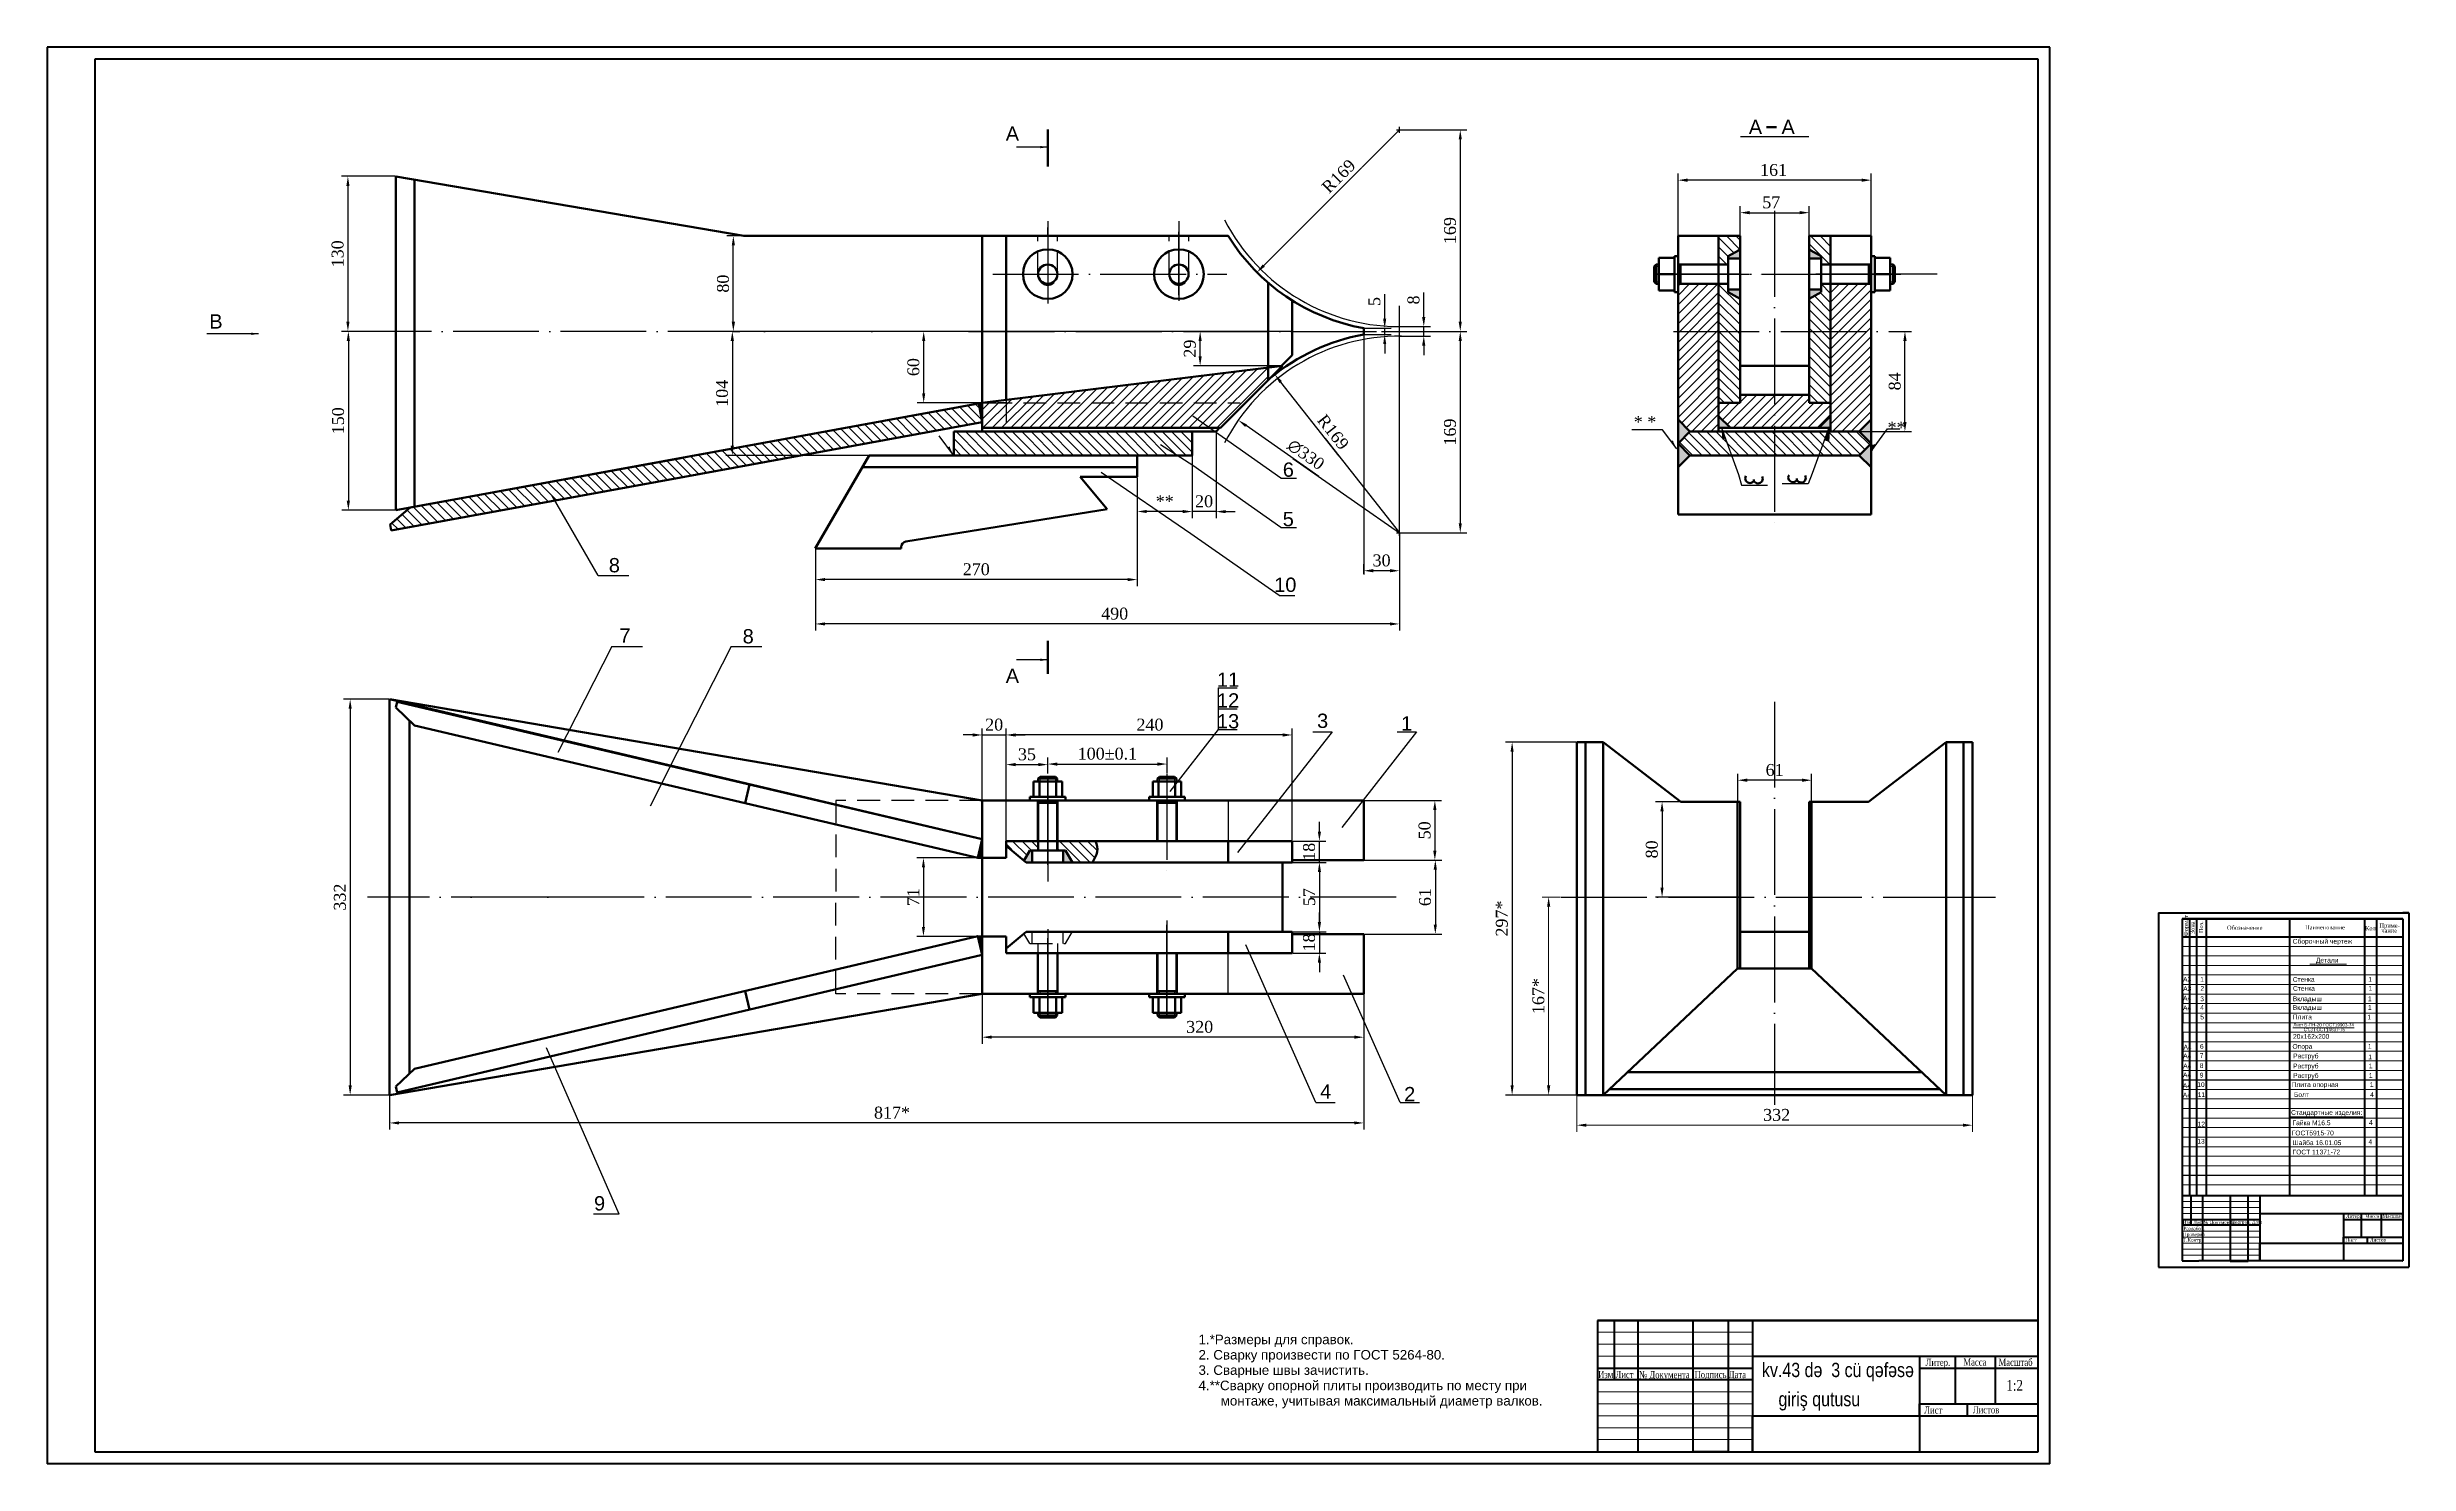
# Model space of a CAD drawing. Header units: millimetres. Extents: x -954 to 34898, y -2134 to 12006.
# Drawn here: x 19902 to 21883, y 6163 to 7351 of the extents above; entities that cross this region are included whole.
import ezdxf

# ---------------------------------------------------------------- set-up
doc = ezdxf.new("R2010")
doc.units = ezdxf.units.MM
doc.header["$LTSCALE"] = 3
doc.linetypes.add('ACAD_ISO04W100', pattern=[30, 24, -3, 0, -3])
doc.linetypes.add('DASHED2', pattern=[9.525, 6.35, -3.175])
for name, color, linetype, lineweight in [('контурная', 7, 'Continuous', 50), ('невидимые', 7, 'DASHED2', 25), ('осевые', 1, 'ACAD_ISO04W100', 25), ('основная', 7, 'Continuous', 40), ('размерные', 7, 'Continuous', 25), ('тонкая', 7, 'Continuous', 20)]:
    doc.layers.add(name, color=color, linetype=linetype, lineweight=lineweight)
doc.styles.add('s1v4', font='arial.ttf', dxfattribs={"height": 4})
doc.styles.add('s1x3', font='times.ttf', dxfattribs={"height": 3})
doc.styles.add('s2.5v4', font='times.ttf', dxfattribs={"height": 10})
doc.styles.add('s2v4', font='arial.ttf', dxfattribs={"height": 8})
doc.styles.add('s3v4', font='arial.ttf', dxfattribs={"width": 0.8, "height": 12})
doc.styles.get("Standard").update_dxf_attribs({"font": 'arial.ttf'})
doc.dimstyles.new('s2.5v4', dxfattribs={"dimtxt": 10, "dimasz": 8, "dimexe": 5.5, "dimexo": 0.5, "dimgap": 3.5, "dimtad": 1, "dimdec": 0, "dimtxsty": 's2.5v4', "dimcen": 2.5, "dimclrd": 256, "dimclre": 1, "dimclrt": 256, "dimadec": 0, "dimazin": 0, "dimtfac": 1, "dimtdec": 0, "dimtmove": 0, "dimatfit": 3, "dimfxl": 1, "dimlwd": -1, "dimlwe": -1, "dimarcsym": 0})
doc.dimstyles.new('s2v4', dxfattribs={"dimtxt": 8, "dimasz": 6, "dimexe": 3, "dimexo": 0, "dimgap": 1.5, "dimtad": 1, "dimtxsty": 'Standard', "dimcen": 2.5, "dimadec": 0, "dimazin": 0, "dimtfac": 1, "dimtmove": 0, "dimatfit": 3, "dimfxl": 1, "dimarcsym": 0})
pattern_1 = [(135, (19609.129, 3219.8846), (-3.928862, -3.928862), [])]
pattern_2 = [(135, (19735.603, 3219.8846), (-3.928862, -3.928862), [])]

msp = doc.modelspace()

# ---------------------------------------------------------------- texts
at = {"layer": 'основная', "style": 's1x3', "width": 0.85}
msp.add_text('Формат', height=3.5, rotation=90, dxfattribs=at).set_placement((21697.596, 6605.309))
at = {"layer": 'основная', "style": 's1x3'}
for s, p in [('Зона', (21703.145, 6607.325)), ('Поз.', (21710.25, 6608.086))]:
    msp.add_text(s, height=3.5, rotation=90, dxfattribs=at).set_placement(p)
for s, p in [('Обозначение', (21730.275, 6610.892)), ('Наименование', (21795.81, 6611.15)), ('Кол.', (21846.106, 6610.441)), ('Приме-', (21858.236, 6612.671)), ('чание', (21859.758, 6608.48))]:
    msp.add_text(s, height=3.5, dxfattribs=at).set_placement(p)
at = {"layer": 'основная', "style": 's1x3', "width": 0.8}
for s, height, p in [('Изм Лист  ', 3, (21693.155, 6364.112)), ('Разработ.', 3, (21693.814, 6358.812)), ('№ Документа ', 3, (21710.421, 6364.092)), ('Подпись Дата', 3, (21733.698, 6364.14)), ('Литер.', 3, (21830.113, 6369.205)), ('Масса', 3, (21845.955, 6369.331)), ('Масштаб', 3, (21860.714, 6369.254)), ('Т.Контр.', 3, (21693.328, 6349.32)), ('Проверил', 3, (21693.328, 6353.971)), ('Лист         ', 3, (21829.787, 6349.235)), ('Листов', 3, (21850.156, 6349.364)), ('Изм Лист  ', 6, (21202.747, 6234.879)), ('№ Документа ', 6, (21236.96, 6234.766)), ('Подпись Дата', 6, (21283.608, 6234.871)), ('Литер.', 6, (21477.437, 6245.091)), ('Масса', 6, (21509.122, 6245.343)), ('Масштаб', 6, (21538.639, 6245.189)), ('1:2', 9, (21545.186, 6224.354)), ('Лист         ', 6, (21476.266, 6205.092)), ('Листов', 6, (21517.004, 6205.35))]:
    msp.add_text(s, height=height, dxfattribs=at).set_placement(p)
at = {"layer": 'размерные'}
for s, height, style, p in [('A', 12, 's2v4', (21329.126, 7278.213)), ('A', 12, 's2v4', (21356.545, 7278.213)), ('A', 12, 's2v4', (20705.81, 7272.597)), ('B', 12, 's2v4', (20037.748, 7115.101)), ('* *', 10, 's2.5v4', (21232.647, 7031.786)), (' **', 10, 's2.5v4', (21441.773, 7027.154)), ('6', 12, 's2v4', (20938.23, 6990.821)), ('5', 12, 's2v4', (20938.163, 6949.364)), ('8', 12, 's2v4', (20372.874, 6910.681)), ('10', 12, 's2v4', (20930.998, 6894.268)), ('7', 12, 's2v4', (20381.763, 6851.621)), ('8', 12, 's2v4', (20485.135, 6851.056)), ('A', 12, 's2v4', (20705.81, 6817.869)), ('11', 12, 's2v4', (20883.014, 6814.66)), ('12', 12, 's2v4', (20883.014, 6797.232)), ('13', 12, 's2v4', (20883.014, 6779.805)), ('3', 12, 's2v4', (20966.969, 6780.177)), ('1', 12, 's2v4', (21037.455, 6778.021)), ('4', 12, 's2v4', (20969.525, 6469.209)), ('2', 12, 's2v4', (21040.011, 6467.053)), ('9', 12, 's2v4', (20360.446, 6375.491)), ('1.*Размеры для справок.', 8, 's2v4', (20867.537, 6263.324)), ('3. Сварные швы зачистить.', 8, 's2v4', (20867.537, 6237.621)), ('2. Сварку произвести по ГОСТ 5264-80.', 8, 's2v4', (20867.537, 6250.473)), ('4.**Сварку опорной плиты производить по месту при', 8, 's2v4', (20867.537, 6224.77)), ('      монтаже, учитывая максимальный диаметр валков.', 8, 's2v4', (20867.537, 6211.919))]:
    msp.add_text(s, height=height, dxfattribs=dict(at, style=style)).set_placement(p)
at = {"layer": 'тонкая', "style": 's1v4'}
for s, height, p in [('Сборочный чертеж', 4, (21785.397, 6599.256)), ('Детали', 4, (21804.839, 6583.443)), ('1                                                Стенка                             1', 4, (21707.816, 6567.262)), ('2                                                Стенка                             1', 4, (21708.007, 6559.701)), ('4                                                Вкладыш                         1', 4, (21707.816, 6543.735)), ('3                                                Вкладыш                         1', 4, (21707.816, 6551.001)), ('5                                                Плита                              1', 4, (21707.816, 6535.756)), ('20x162x200', 4, (21785.639, 6519.44)), ('Лист Б-ПН-20 ГОСТ19903-74', 2.7, (21785.919, 6529.82)), (' Ст.3 ГОСТ14637-75', 2.7, (21793.628, 6525.839)), ('8', 4, (21707.414, 6494.976)), ('7', 4, (21707.414, 6503.417)), ('6                                                Опора                              1', 4, (21707.565, 6511.071)), ('Раструб', 4, (21785.731, 6503.081)), ('Раструб', 4, (21785.731, 6494.641)), ('1', 4, (21848.807, 6502.275)), ('1', 4, (21849.241, 6494.699)), ('10                                               Плита опорная                 1', 4, (21705.342, 6479.081)), ('9', 4, (21707.414, 6486.976)), ('Раструб', 4, (21785.731, 6486.641)), ('1', 4, (21849.241, 6486.699)), ('11                                                Болт                                 4', 4, (21705.732, 6470.649)), ('                                                Стандартные изделия:              ', 4, (21709.544, 6455.686)), ('12', 4, (21705.612, 6445.899)), ('ГОСТ5915-70', 4, (21784.553, 6438.467)), ('Гайка М16.5', 4, (21785.223, 6446.963)), ('4', 4, (21849.396, 6447.244)), ('13', 4, (21705.397, 6431.509)), ('Шайбa 16.01.05', 4, (21785.27, 6430.302)), ('ГОСТ 11371-72', 4, (21785.27, 6422.501)), ('4', 4, (21848.937, 6431.04))]:
    msp.add_text(s, height=height, dxfattribs=at).set_placement(p)
at = {"layer": 'тонкая', "width": 0.8}
for s, height, style, p in [('А3', 4, 's1v4', (21693.409, 6567.369)), ('А3', 4, 's1v4', (21693.52, 6559.522)), ('А4', 4, 's1v4', (21693.381, 6551.52)), ('А4', 4, 's1v4', (21693.381, 6543.383)), ('А4', 4, 's1v4', (21693.519, 6503.132)), ('А4', 4, 's1v4', (21693.519, 6494.691)), ('А4', 4, 's1v4', (21693.789, 6510.453)), ('А4', 4, 's1v4', (21693.244, 6478.184)), ('А4', 4, 's1v4', (21693.38, 6487.156)), ('А4', 4, 's1v4', (21693.244, 6470.184)), ('kv.43 də  3 cü qəfəsə', 12, 's3v4', (21340.168, 6235.737)), ('giriş qutusu', 12, 's3v4', (21354.022, 6211.304))]:
    msp.add_text(s, height=height, dxfattribs=dict(at, style=style)).set_placement(p)

# ---------------------------------------------------------------- blocks, each defined once
blk = doc.blocks.new('*D1209')
at = {"layer": 'Defpoints', "color": 0, "transparency": 16777216}
for p in [(20926.1, 7112.8), (20476.5, 7008.8), (20816.1, 7008.8)]:
    blk.add_point(p, dxfattribs=at)
at = {"layer": 'размерные', "color": 1, "transparency": 16777216}
for p, q in [((20925.6, 7112.8), (20471, 7112.8)), ((20815.6, 7008.8), (20471, 7008.8))]:
    blk.add_line(p, q, dxfattribs=at)
at = {"layer": 'размерные', "transparency": 16777216}
blk.add_line((20476.5, 7104.8), (20476.5, 7016.8), dxfattribs=at)
for points in [[(20475.1, 7104.8), (20477.8, 7104.8), (20476.5, 7112.8)], [(20475.1, 7016.8), (20477.8, 7016.8), (20476.5, 7008.8)]]:
    blk.add_solid(points, dxfattribs=at)
at = {"layer": 'размерные', "transparency": 16777216, "insert": (20467.9, 7060.8), "char_height": 10, "attachment_point": 5, "rotation": 90, "style": 's2.5v4'}
blk.add_mtext('104', dxfattribs=at)
blk = doc.blocks.new('*D1210')
at = {"layer": 'Defpoints', "color": 0, "transparency": 16777216}
for p in [(20882.2, 7028.8), (20862.2, 7008.8), (20862.2, 6961.6)]:
    blk.add_point(p, dxfattribs=at)
at = {"layer": 'размерные', "color": 1, "transparency": 16777216}
for p, q in [((20882.2, 7028.3), (20882.2, 6956.1)), ((20862.2, 7008.3), (20862.2, 6956.1))]:
    blk.add_line(p, q, dxfattribs=at)
at = {"layer": 'размерные', "transparency": 16777216}
for p, q in [((20854.2, 6961.6), (20846.2, 6961.6)), ((20882.2, 6961.6), (20862.2, 6961.6)), ((20890.2, 6961.6), (20898.2, 6961.6))]:
    blk.add_line(p, q, dxfattribs=at)
for points in [[(20854.2, 6962.9), (20854.2, 6960.3), (20862.2, 6961.6)], [(20890.2, 6962.9), (20890.2, 6960.3), (20882.2, 6961.6)]]:
    blk.add_solid(points, dxfattribs=at)
at = {"layer": 'размерные', "transparency": 16777216, "insert": (20872.2, 6970.2), "char_height": 10, "attachment_point": 5, "style": 's2.5v4'}
blk.add_mtext('20', dxfattribs=at)
blk = doc.blocks.new('*D1211')
at = {"layer": 'Defpoints', "color": 0, "transparency": 16777216}
for p in [(20194.3, 7242.8), (20154, 7112.8), (20194.3, 7112.8)]:
    blk.add_point(p, dxfattribs=at)
at = {"layer": 'размерные', "color": 1, "transparency": 16777216}
for p, q in [((20193.8, 7242.8), (20148.5, 7242.8)), ((20193.8, 7112.8), (20148.5, 7112.8))]:
    blk.add_line(p, q, dxfattribs=at)
at = {"layer": 'размерные', "transparency": 16777216}
blk.add_line((20154, 7234.8), (20154, 7120.8), dxfattribs=at)
for points in [[(20152.7, 7234.8), (20155.3, 7234.8), (20154, 7242.8)], [(20152.7, 7120.8), (20155.3, 7120.8), (20154, 7112.8)]]:
    blk.add_solid(points, dxfattribs=at)
at = {"layer": 'размерные', "transparency": 16777216, "insert": (20145.4, 7177.8), "char_height": 10, "attachment_point": 5, "rotation": 90, "style": 's2.5v4'}
blk.add_mtext('130', dxfattribs=at)
blk = doc.blocks.new('*D1212')
at = {"layer": 'Defpoints', "color": 0, "transparency": 16777216}
for p in [(20194.3, 7112.8), (20154.4, 6962.8), (20194.3, 6962.8)]:
    blk.add_point(p, dxfattribs=at)
at = {"layer": 'размерные', "color": 1, "transparency": 16777216}
for p, q in [((20193.8, 7112.8), (20148.9, 7112.8)), ((20193.8, 6962.8), (20148.9, 6962.8))]:
    blk.add_line(p, q, dxfattribs=at)
at = {"layer": 'размерные', "transparency": 16777216}
blk.add_line((20154.4, 7104.8), (20154.4, 6970.8), dxfattribs=at)
for points in [[(20153, 7104.8), (20155.7, 7104.8), (20154.4, 7112.8)], [(20153, 6970.8), (20155.7, 6970.8), (20154.4, 6962.8)]]:
    blk.add_solid(points, dxfattribs=at)
at = {"layer": 'размерные', "transparency": 16777216, "insert": (20145.8, 7037.8), "char_height": 10, "attachment_point": 5, "rotation": 90, "style": 's2.5v4'}
blk.add_mtext('150', dxfattribs=at)
blk = doc.blocks.new('*D1213')
at = {"layer": 'Defpoints', "color": 0, "transparency": 16777216}
for p in [(20868.9, 7112.8), (20946.1, 7112.8), (20938.1, 7083.8)]:
    blk.add_point(p, dxfattribs=at)
at = {"layer": 'размерные', "color": 1, "transparency": 16777216}
for p, q in [((20945.6, 7112.8), (20863.4, 7112.8)), ((20937.6, 7083.8), (20863.4, 7083.8))]:
    blk.add_line(p, q, dxfattribs=at)
at = {"layer": 'размерные', "transparency": 16777216}
blk.add_line((20868.9, 7091.8), (20868.9, 7104.8), dxfattribs=at)
for points in [[(20867.6, 7104.8), (20870.2, 7104.8), (20868.9, 7112.8)], [(20867.6, 7091.8), (20870.2, 7091.8), (20868.9, 7083.8)]]:
    blk.add_solid(points, dxfattribs=at)
at = {"layer": 'размерные', "transparency": 16777216, "insert": (20860.3, 7098.3), "char_height": 10, "attachment_point": 5, "rotation": 90, "style": 's2.5v4'}
blk.add_mtext('29', dxfattribs=at)
blk = doc.blocks.new('*D1214')
at = {"layer": 'Defpoints', "color": 0, "transparency": 16777216}
for p in [(21006.1, 7115.4), (21023.7, 7115.4), (21006.1, 7110.1)]:
    blk.add_point(p, dxfattribs=at)
at = {"layer": 'размерные', "transparency": 16777216}
for p, q in [((21023.7, 7123.4), (21023.7, 7144.1)), ((21023.7, 7110.1), (21023.7, 7115.4)), ((21023.7, 7102.1), (21023.7, 7094.1))]:
    blk.add_line(p, q, dxfattribs=at)
at = {"layer": 'размерные', "color": 1, "transparency": 16777216}
for p, q in [((21006.6, 7115.4), (21029.2, 7115.4)), ((21006.6, 7110.1), (21029.2, 7110.1))]:
    blk.add_line(p, q, dxfattribs=at)
at = {"layer": 'размерные', "transparency": 16777216}
for points in [[(21022.4, 7123.4), (21025, 7123.4), (21023.7, 7115.4)], [(21022.4, 7102.1), (21025, 7102.1), (21023.7, 7110.1)]]:
    blk.add_solid(points, dxfattribs=at)
at = {"layer": 'размерные', "transparency": 16777216, "insert": (21015.1, 7137.8), "char_height": 10, "attachment_point": 5, "rotation": 90, "style": 's2.5v4'}
blk.add_mtext('5', dxfattribs=at)
blk = doc.blocks.new('*D1215')
at = {"layer": 'Defpoints', "color": 0, "transparency": 16777216}
for p in [(20931.5, 7076.6), (21036.1, 6943.8)]:
    blk.add_point(p, dxfattribs=at)
at = {"layer": 'размерные', "transparency": 16777216}
blk.add_line((20985.5, 7008.1), (20936.5, 7070.3), dxfattribs=at)
blk.add_solid([(20937.5, 7071.1), (20935.4, 7069.4), (20931.5, 7076.6)], dxfattribs=at)
at = {"layer": 'размерные', "transparency": 16777216, "insert": (20980.4, 7028.3), "char_height": 10, "attachment_point": 5, "rotation": 308.2087, "style": 's2.5v4'}
blk.add_mtext('R169', dxfattribs=at)
blk = doc.blocks.new('*D1216')
at = {"layer": 'Defpoints', "color": 0, "transparency": 16777216}
for p in [(21036.1, 7281.8), (20916.6, 7162.3)]:
    blk.add_point(p, dxfattribs=at)
at = {"layer": 'размерные', "transparency": 16777216}
blk.add_line((21004.6, 7250.3), (20922.2, 7167.9), dxfattribs=at)
blk.add_solid([(20921.3, 7168.9), (20923.2, 7167), (20916.6, 7162.3)], dxfattribs=at)
at = {"layer": 'размерные', "transparency": 16777216, "insert": (20985.1, 7242.9), "char_height": 10, "attachment_point": 5, "rotation": 44.9961, "style": 's2.5v4'}
blk.add_mtext('R169', dxfattribs=at)
blk = doc.blocks.new('*D1217')
at = {"layer": 'Defpoints', "color": 0, "transparency": 16777216}
for p in [(20637, 7112.8), (20686.1, 7112.8), (20686.1, 7052.8)]:
    blk.add_point(p, dxfattribs=at)
at = {"layer": 'размерные', "color": 1, "transparency": 16777216}
for p, q in [((20685.6, 7112.8), (20631.5, 7112.8)), ((20685.6, 7052.8), (20631.5, 7052.8))]:
    blk.add_line(p, q, dxfattribs=at)
at = {"layer": 'размерные', "transparency": 16777216}
blk.add_line((20637, 7060.8), (20637, 7104.8), dxfattribs=at)
for points in [[(20635.7, 7104.8), (20638.3, 7104.8), (20637, 7112.8)], [(20635.7, 7060.8), (20638.3, 7060.8), (20637, 7052.8)]]:
    blk.add_solid(points, dxfattribs=at)
at = {"layer": 'размерные', "transparency": 16777216, "insert": (20628.4, 7082.8), "char_height": 10, "attachment_point": 5, "rotation": 90, "style": 's2.5v4'}
blk.add_mtext('60', dxfattribs=at)
blk = doc.blocks.new('*D1206')
at = {"layer": 'Defpoints', "color": 0, "transparency": 16777216}
for p in [(20900.8, 7038.3), (21171.3, 6849.3)]:
    blk.add_point(p, dxfattribs=at)
at = {"layer": 'размерные', "transparency": 16777216}
blk.add_line((20968.5, 6991), (20907.4, 7033.7), dxfattribs=at)
blk.add_solid([(20908.1, 7034.8), (20906.6, 7032.6), (20900.8, 7038.3)], dxfattribs=at)
at = {"layer": 'размерные', "transparency": 16777216, "insert": (20957.6, 7009.3), "char_height": 10, "attachment_point": 5, "rotation": 325.058, "style": 's2.5v4'}
blk.add_mtext('∅330', dxfattribs=at)
blk = doc.blocks.new('*D1218')
at = {"layer": 'Defpoints', "color": 0, "transparency": 16777216}
for p in [(21269.8, 7239.6), (21269.8, 7192.8), (21431.8, 7192.8)]:
    blk.add_point(p, dxfattribs=at)
at = {"layer": 'размерные', "color": 1, "transparency": 16777216}
for p, q in [((21269.8, 7193.3), (21269.8, 7245.1)), ((21431.8, 7193.3), (21431.8, 7245.1))]:
    blk.add_line(p, q, dxfattribs=at)
at = {"layer": 'размерные', "transparency": 16777216}
blk.add_line((21423.8, 7239.6), (21277.8, 7239.6), dxfattribs=at)
for points in [[(21277.8, 7240.9), (21277.8, 7238.2), (21269.8, 7239.6)], [(21423.8, 7240.9), (21423.8, 7238.2), (21431.8, 7239.6)]]:
    blk.add_solid(points, dxfattribs=at)
at = {"layer": 'размерные', "transparency": 16777216, "insert": (21349.9, 7248.1), "char_height": 10, "attachment_point": 5, "style": 's2.5v4'}
blk.add_mtext('161', dxfattribs=at)
blk = doc.blocks.new('*D1219')
at = {"layer": 'Defpoints', "color": 0, "transparency": 16777216}
for p in [(21379.8, 7212.3), (21321.8, 7192.8), (21379.8, 7192.8)]:
    blk.add_point(p, dxfattribs=at)
at = {"layer": 'размерные', "color": 1, "transparency": 16777216}
for p, q in [((21321.8, 7193.3), (21321.8, 7217.8)), ((21379.8, 7193.3), (21379.8, 7217.8))]:
    blk.add_line(p, q, dxfattribs=at)
at = {"layer": 'размерные', "transparency": 16777216}
blk.add_line((21329.8, 7212.3), (21371.8, 7212.3), dxfattribs=at)
for points in [[(21329.8, 7213.7), (21329.8, 7211), (21321.8, 7212.3)], [(21371.8, 7213.7), (21371.8, 7211), (21379.8, 7212.3)]]:
    blk.add_solid(points, dxfattribs=at)
at = {"layer": 'размерные', "transparency": 16777216, "insert": (21348, 7220.9), "char_height": 10, "attachment_point": 5, "style": 's2.5v4'}
blk.add_mtext('57', dxfattribs=at)
blk = doc.blocks.new('*D1220')
at = {"layer": 'Defpoints', "color": 0, "transparency": 16777216}
for p in [(21446.1, 7112.8), (21460.1, 7112.8), (21421.8, 7028.8)]:
    blk.add_point(p, dxfattribs=at)
at = {"layer": 'размерные', "color": 1, "transparency": 16777216}
for p, q in [((21446.6, 7112.8), (21465.6, 7112.8)), ((21422.3, 7028.8), (21465.6, 7028.8))]:
    blk.add_line(p, q, dxfattribs=at)
at = {"layer": 'размерные', "transparency": 16777216}
blk.add_line((21460.1, 7036.8), (21460.1, 7104.8), dxfattribs=at)
for points in [[(21458.8, 7104.8), (21461.5, 7104.8), (21460.1, 7112.8)], [(21458.8, 7036.8), (21461.5, 7036.8), (21460.1, 7028.8)]]:
    blk.add_solid(points, dxfattribs=at)
at = {"layer": 'размерные', "transparency": 16777216, "insert": (21451.6, 7070.8), "char_height": 10, "attachment_point": 5, "rotation": 90, "style": 's2.5v4'}
blk.add_mtext('84', dxfattribs=at)
blk = doc.blocks.new('*D1221')
at = {"layer": 'Defpoints', "color": 0, "transparency": 16777216}
for p in [(21006.1, 6719.3), (21006.1, 6669.3), (21065.8, 6669.3)]:
    blk.add_point(p, dxfattribs=at)
at = {"layer": 'размерные', "color": 1, "transparency": 16777216}
for p, q in [((21006.6, 6719.3), (21071.3, 6719.3)), ((21006.6, 6669.3), (21071.3, 6669.3))]:
    blk.add_line(p, q, dxfattribs=at)
at = {"layer": 'размерные', "transparency": 16777216}
blk.add_line((21065.8, 6711.3), (21065.8, 6677.3), dxfattribs=at)
for points in [[(21064.4, 6711.3), (21067.1, 6711.3), (21065.8, 6719.3)], [(21064.4, 6677.3), (21067.1, 6677.3), (21065.8, 6669.3)]]:
    blk.add_solid(points, dxfattribs=at)
at = {"layer": 'размерные', "transparency": 16777216, "insert": (21057.2, 6694.3), "char_height": 10, "attachment_point": 5, "rotation": 90, "style": 's2.5v4'}
blk.add_mtext('50', dxfattribs=at)
blk = doc.blocks.new('*D1222')
at = {"layer": 'Defpoints', "color": 0, "transparency": 16777216}
for p in [(21006.1, 6669.3), (21006.1, 6607.3), (21066.2, 6607.3)]:
    blk.add_point(p, dxfattribs=at)
at = {"layer": 'размерные', "color": 1, "transparency": 16777216}
for p, q in [((21006.6, 6669.3), (21071.7, 6669.3)), ((21006.6, 6607.3), (21071.7, 6607.3))]:
    blk.add_line(p, q, dxfattribs=at)
at = {"layer": 'размерные', "transparency": 16777216}
blk.add_line((21066.2, 6661.3), (21066.2, 6615.3), dxfattribs=at)
for points in [[(21064.8, 6661.3), (21067.5, 6661.3), (21066.2, 6669.3)], [(21064.8, 6615.3), (21067.5, 6615.3), (21066.2, 6607.3)]]:
    blk.add_solid(points, dxfattribs=at)
at = {"layer": 'размерные', "transparency": 16777216, "insert": (21057.6, 6638.3), "char_height": 10, "attachment_point": 5, "rotation": 90, "style": 's2.5v4'}
blk.add_mtext('61', dxfattribs=at)
blk = doc.blocks.new('*D1223')
at = {"layer": 'Defpoints', "color": 0, "transparency": 16777216}
for p in [(21036.1, 6943.8), (21006.1, 6912), (21006.1, 6909)]:
    blk.add_point(p, dxfattribs=at)
at = {"layer": 'размерные', "color": 1, "transparency": 16777216}
for p, q in [((21036.1, 6943.3), (21036.1, 6906.5)), ((21006.1, 6909.5), (21006.1, 6917.5))]:
    blk.add_line(p, q, dxfattribs=at)
at = {"layer": 'размерные', "transparency": 16777216}
blk.add_line((21028.1, 6912), (21014.1, 6912), dxfattribs=at)
for points in [[(21014.1, 6913.4), (21014.1, 6910.7), (21006.1, 6912)], [(21028.1, 6913.4), (21028.1, 6910.7), (21036.1, 6912)]]:
    blk.add_solid(points, dxfattribs=at)
at = {"layer": 'размерные', "transparency": 16777216, "insert": (21021.1, 6920.6), "char_height": 10, "attachment_point": 5, "style": 's2.5v4'}
blk.add_mtext('30', dxfattribs=at)
blk = doc.blocks.new('*D1224')
at = {"layer": 'Defpoints', "color": 0, "transparency": 16777216}
for p in [(21036.1, 7116.8), (21056.5, 7116.8), (21036.1, 7108.8)]:
    blk.add_point(p, dxfattribs=at)
at = {"layer": 'размерные', "transparency": 16777216}
for p, q in [((21056.5, 7124.8), (21056.5, 7145.4)), ((21056.5, 7108.8), (21056.5, 7116.8)), ((21056.5, 7100.8), (21056.5, 7092.8))]:
    blk.add_line(p, q, dxfattribs=at)
at = {"layer": 'размерные', "color": 1, "transparency": 16777216}
for p, q in [((21036.6, 7116.8), (21062, 7116.8)), ((21036.6, 7108.8), (21062, 7108.8))]:
    blk.add_line(p, q, dxfattribs=at)
at = {"layer": 'размерные', "transparency": 16777216}
for points in [[(21055.1, 7124.8), (21057.8, 7124.8), (21056.5, 7116.8)], [(21055.1, 7100.8), (21057.8, 7100.8), (21056.5, 7108.8)]]:
    blk.add_solid(points, dxfattribs=at)
at = {"layer": 'размерные', "transparency": 16777216, "insert": (21047.9, 7139.1), "char_height": 10, "attachment_point": 5, "rotation": 90, "style": 's2.5v4'}
blk.add_mtext('8', dxfattribs=at)
blk = doc.blocks.new('*D1225')
at = {"layer": 'Defpoints', "color": 0, "transparency": 16777216}
for p in [(20946.1, 6685.3), (20968.9, 6685.3), (20946.1, 6667.3)]:
    blk.add_point(p, dxfattribs=at)
at = {"layer": 'размерные', "transparency": 16777216}
for p, q in [((20968.9, 6693.3), (20968.9, 6701.3)), ((20968.9, 6667.3), (20968.9, 6685.3)), ((20968.9, 6659.3), (20968.9, 6651.3))]:
    blk.add_line(p, q, dxfattribs=at)
at = {"layer": 'размерные', "color": 1, "transparency": 16777216}
for p, q in [((20946.6, 6685.3), (20974.4, 6685.3)), ((20946.6, 6667.3), (20974.4, 6667.3))]:
    blk.add_line(p, q, dxfattribs=at)
at = {"layer": 'размерные', "transparency": 16777216}
for points in [[(20967.6, 6693.3), (20970.3, 6693.3), (20968.9, 6685.3)], [(20967.6, 6659.3), (20970.3, 6659.3), (20968.9, 6667.3)]]:
    blk.add_solid(points, dxfattribs=at)
at = {"layer": 'размерные', "transparency": 16777216, "insert": (20960.3, 6676.3), "char_height": 10, "attachment_point": 5, "rotation": 90, "style": 's2.5v4'}
blk.add_mtext('18', dxfattribs=at)
blk = doc.blocks.new('*D1226')
at = {"layer": 'Defpoints', "color": 0, "transparency": 16777216}
for p in [(20946.1, 6609.3), (20946.1, 6591.3), (20968.9, 6591.3)]:
    blk.add_point(p, dxfattribs=at)
at = {"layer": 'размерные', "transparency": 16777216}
for p, q in [((20968.9, 6617.3), (20968.9, 6625.3)), ((20968.9, 6609.3), (20968.9, 6591.3)), ((20968.9, 6583.3), (20968.9, 6575.3))]:
    blk.add_line(p, q, dxfattribs=at)
at = {"layer": 'размерные', "color": 1, "transparency": 16777216}
for p, q in [((20946.6, 6609.3), (20974.4, 6609.3)), ((20946.6, 6591.3), (20974.4, 6591.3))]:
    blk.add_line(p, q, dxfattribs=at)
at = {"layer": 'размерные', "transparency": 16777216}
for points in [[(20967.6, 6617.3), (20970.3, 6617.3), (20968.9, 6609.3)], [(20967.6, 6583.3), (20970.3, 6583.3), (20968.9, 6591.3)]]:
    blk.add_solid(points, dxfattribs=at)
at = {"layer": 'размерные', "transparency": 16777216, "insert": (20960.3, 6600.3), "char_height": 10, "attachment_point": 5, "rotation": 90, "style": 's2.5v4'}
blk.add_mtext('18', dxfattribs=at)
blk = doc.blocks.new('*D1227')
at = {"layer": 'Defpoints', "color": 0, "transparency": 16777216}
for p in [(20938.1, 6667.3), (20938.1, 6609.3), (20969, 6609.3)]:
    blk.add_point(p, dxfattribs=at)
at = {"layer": 'размерные', "color": 1, "transparency": 16777216}
for p, q in [((20938.6, 6667.3), (20974.5, 6667.3)), ((20938.6, 6609.3), (20974.5, 6609.3))]:
    blk.add_line(p, q, dxfattribs=at)
at = {"layer": 'размерные', "transparency": 16777216}
blk.add_line((20969, 6659.3), (20969, 6617.3), dxfattribs=at)
for points in [[(20967.6, 6659.3), (20970.3, 6659.3), (20969, 6667.3)], [(20967.6, 6617.3), (20970.3, 6617.3), (20969, 6609.3)]]:
    blk.add_solid(points, dxfattribs=at)
at = {"layer": 'размерные', "transparency": 16777216, "insert": (20960.4, 6638.3), "char_height": 10, "attachment_point": 5, "rotation": 90, "style": 's2.5v4'}
blk.add_mtext('57', dxfattribs=at)
blk = doc.blocks.new('*D1228')
at = {"layer": 'Defpoints', "color": 0, "transparency": 16777216}
for p in [(20686.1, 6557.3), (21006.1, 6557.3), (20686.1, 6520.8)]:
    blk.add_point(p, dxfattribs=at)
at = {"layer": 'размерные', "color": 1, "transparency": 16777216}
for p, q in [((20686.1, 6556.8), (20686.1, 6515.3)), ((21006.1, 6556.8), (21006.1, 6515.3))]:
    blk.add_line(p, q, dxfattribs=at)
at = {"layer": 'размерные', "transparency": 16777216}
blk.add_line((20998.1, 6520.8), (20694.1, 6520.8), dxfattribs=at)
for points in [[(20694.1, 6522.2), (20694.1, 6519.5), (20686.1, 6520.8)], [(20998.1, 6522.2), (20998.1, 6519.5), (21006.1, 6520.8)]]:
    blk.add_solid(points, dxfattribs=at)
at = {"layer": 'размерные', "transparency": 16777216, "insert": (20868.5, 6529.4), "char_height": 10, "attachment_point": 5, "style": 's2.5v4'}
blk.add_mtext('320', dxfattribs=at)
blk = doc.blocks.new('*D1229')
at = {"layer": 'Defpoints', "color": 0, "transparency": 16777216}
for p in [(20706.1, 6774.3), (20686.1, 6671.3), (20706.1, 6671.3)]:
    blk.add_point(p, dxfattribs=at)
at = {"layer": 'размерные', "color": 1, "transparency": 16777216}
for p, q in [((20686.1, 6671.8), (20686.1, 6779.8)), ((20706.1, 6671.8), (20706.1, 6779.8))]:
    blk.add_line(p, q, dxfattribs=at)
at = {"layer": 'размерные', "transparency": 16777216}
for p, q in [((20678.1, 6774.3), (20670.1, 6774.3)), ((20686.1, 6774.3), (20706.1, 6774.3)), ((20714.1, 6774.3), (20722.1, 6774.3))]:
    blk.add_line(p, q, dxfattribs=at)
for points in [[(20678.1, 6775.6), (20678.1, 6772.9), (20686.1, 6774.3)], [(20714.1, 6775.6), (20714.1, 6772.9), (20706.1, 6774.3)]]:
    blk.add_solid(points, dxfattribs=at)
at = {"layer": 'размерные', "transparency": 16777216, "insert": (20696.1, 6782.9), "char_height": 10, "attachment_point": 5, "style": 's2.5v4'}
blk.add_mtext('20', dxfattribs=at)
blk = doc.blocks.new('*D1207')
at = {"layer": 'Defpoints', "color": 0, "transparency": 16777216}
for p in [(20706.1, 6774.3), (20706.1, 6719.3), (20946.1, 6685.3)]:
    blk.add_point(p, dxfattribs=at)
at = {"layer": 'размерные', "color": 1, "transparency": 16777216}
for p, q in [((20706.1, 6719.8), (20706.1, 6779.8)), ((20946.1, 6685.8), (20946.1, 6779.8))]:
    blk.add_line(p, q, dxfattribs=at)
at = {"layer": 'размерные', "transparency": 16777216}
blk.add_line((20938.1, 6774.3), (20714.1, 6774.3), dxfattribs=at)
for points in [[(20714.1, 6775.6), (20714.1, 6772.9), (20706.1, 6774.3)], [(20938.1, 6775.6), (20938.1, 6772.9), (20946.1, 6774.3)]]:
    blk.add_solid(points, dxfattribs=at)
at = {"layer": 'размерные', "transparency": 16777216, "insert": (20826.8, 6782.9), "char_height": 10, "attachment_point": 5, "style": 's2.5v4'}
blk.add_mtext('240', dxfattribs=at)
blk = doc.blocks.new('*D1230')
at = {"layer": 'Defpoints', "color": 0, "transparency": 16777216}
for p in [(20741.1, 6749.4), (20741.1, 6741.5), (20706.1, 6719.3)]:
    blk.add_point(p, dxfattribs=at)
at = {"layer": 'размерные', "color": 1, "transparency": 16777216}
for p, q in [((20706.1, 6719.8), (20706.1, 6754.9)), ((20741.1, 6742), (20741.1, 6754.9))]:
    blk.add_line(p, q, dxfattribs=at)
at = {"layer": 'размерные', "transparency": 16777216}
blk.add_line((20714.1, 6749.4), (20733.1, 6749.4), dxfattribs=at)
for points in [[(20714.1, 6750.8), (20714.1, 6748.1), (20706.1, 6749.4)], [(20733.1, 6750.8), (20733.1, 6748.1), (20741.1, 6749.4)]]:
    blk.add_solid(points, dxfattribs=at)
at = {"layer": 'размерные', "transparency": 16777216, "insert": (20723.6, 6758), "char_height": 10, "attachment_point": 5, "style": 's2.5v4'}
blk.add_mtext('35', dxfattribs=at)
blk = doc.blocks.new('*D1231')
at = {"layer": 'Defpoints', "color": 0, "transparency": 16777216}
for p in [(20741.1, 6749.4), (20841.1, 6749.9), (20841.1, 6741.5)]:
    blk.add_point(p, dxfattribs=at)
at = {"layer": 'размерные', "color": 1, "transparency": 16777216}
for p, q in [((20741.1, 6749.9), (20741.1, 6755.4)), ((20841.1, 6742), (20841.1, 6755.4))]:
    blk.add_line(p, q, dxfattribs=at)
at = {"layer": 'размерные', "transparency": 16777216}
blk.add_line((20749.1, 6749.9), (20833.1, 6749.9), dxfattribs=at)
for points in [[(20749.1, 6751.2), (20749.1, 6748.5), (20741.1, 6749.9)], [(20833.1, 6751.2), (20833.1, 6748.5), (20841.1, 6749.9)]]:
    blk.add_solid(points, dxfattribs=at)
at = {"layer": 'размерные', "transparency": 16777216, "insert": (20791.1, 6758.5), "char_height": 10, "attachment_point": 5, "style": 's2.5v4'}
blk.add_mtext('100±0.1', dxfattribs=at)
blk = doc.blocks.new('*D1232')
at = {"layer": 'Defpoints', "color": 0, "transparency": 16777216}
for p in [(20686.1, 6671.3), (20636.8, 6605.3), (20686.1, 6605.3)]:
    blk.add_point(p, dxfattribs=at)
at = {"layer": 'размерные', "color": 1, "transparency": 16777216}
for p, q in [((20685.6, 6671.3), (20631.3, 6671.3)), ((20685.6, 6605.3), (20631.3, 6605.3))]:
    blk.add_line(p, q, dxfattribs=at)
at = {"layer": 'размерные', "transparency": 16777216}
blk.add_line((20636.8, 6663.3), (20636.8, 6613.3), dxfattribs=at)
for points in [[(20635.5, 6663.3), (20638.1, 6663.3), (20636.8, 6671.3)], [(20635.5, 6613.3), (20638.1, 6613.3), (20636.8, 6605.3)]]:
    blk.add_solid(points, dxfattribs=at)
at = {"layer": 'размерные', "transparency": 16777216, "insert": (20628.2, 6638.3), "char_height": 10, "attachment_point": 5, "rotation": 90, "style": 's2.5v4'}
blk.add_mtext('71', dxfattribs=at)
blk = doc.blocks.new('*D1233')
at = {"layer": 'Defpoints', "color": 0, "transparency": 16777216}
for p in [(20862.2, 7008.8), (20816.1, 6990.7), (20816.1, 6961.7)]:
    blk.add_point(p, dxfattribs=at)
at = {"layer": 'размерные', "color": 1, "transparency": 16777216}
for p, q in [((20862.2, 7008.3), (20862.2, 6956.2)), ((20816.1, 6990.2), (20816.1, 6956.2))]:
    blk.add_line(p, q, dxfattribs=at)
at = {"layer": 'размерные', "transparency": 16777216}
blk.add_line((20854.2, 6961.7), (20824.1, 6961.7), dxfattribs=at)
for points in [[(20824.1, 6963), (20824.1, 6960.4), (20816.1, 6961.7)], [(20854.2, 6963), (20854.2, 6960.4), (20862.2, 6961.7)]]:
    blk.add_solid(points, dxfattribs=at)
at = {"layer": 'размерные', "transparency": 16777216, "insert": (20839.2, 6970.2), "char_height": 10, "attachment_point": 5, "style": 's2.5v4'}
blk.add_mtext('**', dxfattribs=at)
blk = doc.blocks.new('*D1234')
at = {"layer": 'Defpoints', "color": 0, "transparency": 16777216}
for p in [(20546.1, 6930.8), (21036.1, 6912), (20546.1, 6867.4)]:
    blk.add_point(p, dxfattribs=at)
at = {"layer": 'размерные', "color": 1, "transparency": 16777216}
for p, q in [((20546.1, 6930.3), (20546.1, 6861.9)), ((21036.1, 6911.5), (21036.1, 6861.9))]:
    blk.add_line(p, q, dxfattribs=at)
at = {"layer": 'размерные', "transparency": 16777216}
blk.add_line((21028.1, 6867.4), (20554.1, 6867.4), dxfattribs=at)
for points in [[(20554.1, 6868.7), (20554.1, 6866.1), (20546.1, 6867.4)], [(21028.1, 6868.7), (21028.1, 6866.1), (21036.1, 6867.4)]]:
    blk.add_solid(points, dxfattribs=at)
at = {"layer": 'размерные', "transparency": 16777216, "insert": (20797.2, 6876), "char_height": 10, "attachment_point": 5, "style": 's2.5v4'}
blk.add_mtext('490', dxfattribs=at)
blk = doc.blocks.new('*D1235')
at = {"layer": 'Defpoints', "color": 0, "transparency": 16777216}
for p in [(20816.1, 6990.7), (20546.1, 6930.8), (20546.1, 6904.6)]:
    blk.add_point(p, dxfattribs=at)
at = {"layer": 'размерные', "color": 1, "transparency": 16777216}
for p, q in [((20816.1, 6990.2), (20816.1, 6899.1)), ((20546.1, 6930.3), (20546.1, 6899.1))]:
    blk.add_line(p, q, dxfattribs=at)
at = {"layer": 'размерные', "transparency": 16777216}
blk.add_line((20808.1, 6904.6), (20554.1, 6904.6), dxfattribs=at)
for points in [[(20554.1, 6905.9), (20554.1, 6903.3), (20546.1, 6904.6)], [(20808.1, 6905.9), (20808.1, 6903.3), (20816.1, 6904.6)]]:
    blk.add_solid(points, dxfattribs=at)
at = {"layer": 'размерные', "transparency": 16777216, "insert": (20681.1, 6913.2), "char_height": 10, "attachment_point": 5, "style": 's2.5v4'}
blk.add_mtext('270', dxfattribs=at)
blk = doc.blocks.new('*D1208')
at = {"layer": 'Defpoints', "color": 0, "transparency": 16777216}
for p in [(21006.1, 6557.3), (20188.9, 6473.4), (20188.9, 6448.9)]:
    blk.add_point(p, dxfattribs=at)
at = {"layer": 'размерные', "color": 1, "transparency": 16777216}
for p, q in [((21006.1, 6556.8), (21006.1, 6443.4)), ((20188.9, 6472.9), (20188.9, 6443.4))]:
    blk.add_line(p, q, dxfattribs=at)
at = {"layer": 'размерные', "transparency": 16777216}
blk.add_line((20998.1, 6448.9), (20196.9, 6448.9), dxfattribs=at)
for points in [[(20196.9, 6450.2), (20196.9, 6447.6), (20188.9, 6448.9)], [(20998.1, 6450.2), (20998.1, 6447.6), (21006.1, 6448.9)]]:
    blk.add_solid(points, dxfattribs=at)
at = {"layer": 'размерные', "transparency": 16777216, "insert": (20610.4, 6457.5), "char_height": 10, "attachment_point": 5, "style": 's2.5v4'}
blk.add_mtext('817*', dxfattribs=at)
blk = doc.blocks.new('*D1236')
at = {"layer": 'Defpoints', "color": 0, "transparency": 16777216}
for p in [(20188.9, 6804.3), (20155.9, 6472.3), (20188.9, 6472.3)]:
    blk.add_point(p, dxfattribs=at)
at = {"layer": 'размерные', "color": 1, "transparency": 16777216}
for p, q in [((20188.4, 6804.3), (20150.4, 6804.3)), ((20188.4, 6472.3), (20150.4, 6472.3))]:
    blk.add_line(p, q, dxfattribs=at)
at = {"layer": 'размерные', "transparency": 16777216}
blk.add_line((20155.9, 6796.3), (20155.9, 6480.3), dxfattribs=at)
for points in [[(20154.6, 6796.3), (20157.2, 6796.3), (20155.9, 6804.3)], [(20154.6, 6480.3), (20157.2, 6480.3), (20155.9, 6472.3)]]:
    blk.add_solid(points, dxfattribs=at)
at = {"layer": 'размерные', "transparency": 16777216, "insert": (20147.3, 6638.3), "char_height": 10, "attachment_point": 5, "rotation": 90, "style": 's2.5v4'}
blk.add_mtext('332', dxfattribs=at)
blk = doc.blocks.new('*D1237')
at = {"layer": 'Defpoints', "color": 0, "transparency": 16777216}
for p in [(21319.8, 6736.3), (21319.8, 6718.3), (21381.8, 6718.3)]:
    blk.add_point(p, dxfattribs=at)
at = {"layer": 'размерные', "color": 1, "transparency": 16777216}
for p, q in [((21319.8, 6718.8), (21319.8, 6741.8)), ((21381.8, 6718.8), (21381.8, 6741.8))]:
    blk.add_line(p, q, dxfattribs=at)
at = {"layer": 'размерные', "transparency": 16777216}
blk.add_line((21373.8, 6736.3), (21327.8, 6736.3), dxfattribs=at)
for points in [[(21327.8, 6737.7), (21327.8, 6735), (21319.8, 6736.3)], [(21373.8, 6737.7), (21373.8, 6735), (21381.8, 6736.3)]]:
    blk.add_solid(points, dxfattribs=at)
at = {"layer": 'размерные', "transparency": 16777216, "insert": (21350.8, 6744.9), "char_height": 10, "attachment_point": 5, "style": 's2.5v4'}
blk.add_mtext('61', dxfattribs=at)
blk = doc.blocks.new('*D1238')
at = {"layer": 'Defpoints', "color": 0, "transparency": 16777216}
for p in [(21020.6, 7112.8), (21036.1, 6943.8), (21087.1, 6943.8)]:
    blk.add_point(p, dxfattribs=at)
at = {"layer": 'размерные', "color": 1, "transparency": 16777216}
for p, q in [((21021.1, 7112.8), (21092.6, 7112.8)), ((21036.6, 6943.8), (21092.6, 6943.8))]:
    blk.add_line(p, q, dxfattribs=at)
at = {"layer": 'размерные', "transparency": 16777216}
blk.add_line((21087.1, 7104.8), (21087.1, 6951.8), dxfattribs=at)
for points in [[(21085.8, 7104.8), (21088.4, 7104.8), (21087.1, 7112.8)], [(21085.8, 6951.8), (21088.4, 6951.8), (21087.1, 6943.8)]]:
    blk.add_solid(points, dxfattribs=at)
at = {"layer": 'размерные', "transparency": 16777216, "insert": (21078.5, 7028.3), "char_height": 10, "attachment_point": 5, "rotation": 90, "style": 's2.5v4'}
blk.add_mtext('169', dxfattribs=at)
blk = doc.blocks.new('*D1239')
at = {"layer": 'Defpoints', "color": 0, "transparency": 16777216}
for p in [(21036.1, 7281.8), (21023.7, 7112.8), (21087.1, 7112.8)]:
    blk.add_point(p, dxfattribs=at)
at = {"layer": 'размерные', "color": 1, "transparency": 16777216}
for p, q in [((21036.6, 7281.8), (21092.6, 7281.8)), ((21024.2, 7112.8), (21092.6, 7112.8))]:
    blk.add_line(p, q, dxfattribs=at)
at = {"layer": 'размерные', "transparency": 16777216}
blk.add_line((21087.1, 7273.8), (21087.1, 7120.8), dxfattribs=at)
for points in [[(21085.8, 7273.8), (21088.4, 7273.8), (21087.1, 7281.8)], [(21085.8, 7120.8), (21088.4, 7120.8), (21087.1, 7112.8)]]:
    blk.add_solid(points, dxfattribs=at)
at = {"layer": 'размерные', "transparency": 16777216, "insert": (21078.5, 7197.3), "char_height": 10, "attachment_point": 5, "rotation": 90, "style": 's2.5v4'}
blk.add_mtext('169', dxfattribs=at)
blk = doc.blocks.new('*D1240')
at = {"layer": 'Defpoints', "color": 0, "transparency": 16777216}
for p in [(20477.3, 7192.8), (20486.1, 7192.8), (20476.5, 7112.8)]:
    blk.add_point(p, dxfattribs=at)
at = {"layer": 'размерные', "color": 1, "transparency": 16777216}
for p, q in [((20485.6, 7192.8), (20471.8, 7192.8)), ((20477, 7112.8), (20482.8, 7112.8))]:
    blk.add_line(p, q, dxfattribs=at)
at = {"layer": 'размерные', "transparency": 16777216}
blk.add_line((20477.3, 7120.8), (20477.3, 7184.8), dxfattribs=at)
for points in [[(20476, 7184.8), (20478.7, 7184.8), (20477.3, 7192.8)], [(20476, 7120.8), (20478.7, 7120.8), (20477.3, 7112.8)]]:
    blk.add_solid(points, dxfattribs=at)
at = {"layer": 'размерные', "transparency": 16777216, "insert": (20468.7, 7152.8), "char_height": 10, "attachment_point": 5, "rotation": 90, "style": 's2.5v4'}
blk.add_mtext('80', dxfattribs=at)
blk = doc.blocks.new('*D1241')
at = {"layer": 'Defpoints', "color": 0, "transparency": 16777216}
for p in [(21184.8, 6768.3), (21130.6, 6472.3), (21184.8, 6472.3)]:
    blk.add_point(p, dxfattribs=at)
at = {"layer": 'размерные', "color": 1, "transparency": 16777216}
for p, q in [((21184.3, 6768.3), (21125.1, 6768.3)), ((21184.3, 6472.3), (21125.1, 6472.3))]:
    blk.add_line(p, q, dxfattribs=at)
at = {"layer": 'размерные', "transparency": 16777216}
blk.add_line((21130.6, 6760.3), (21130.6, 6480.3), dxfattribs=at)
for points in [[(21129.3, 6760.3), (21131.9, 6760.3), (21130.6, 6768.3)], [(21129.3, 6480.3), (21131.9, 6480.3), (21130.6, 6472.3)]]:
    blk.add_solid(points, dxfattribs=at)
at = {"layer": 'размерные', "transparency": 16777216, "insert": (21122, 6620.3), "char_height": 10, "attachment_point": 5, "rotation": 90, "style": 's2.5v4'}
blk.add_mtext('297*', dxfattribs=at)
blk = doc.blocks.new('*D1242')
at = {"layer": 'Defpoints', "color": 0, "transparency": 16777216}
for p in [(21171.7, 6638.3), (21161.2, 6472.3), (21184.8, 6472.3)]:
    blk.add_point(p, dxfattribs=at)
at = {"layer": 'тонкая', "color": 1, "transparency": 16777216}
for p, q in [((21171.2, 6638.3), (21155.7, 6638.3)), ((21184.3, 6472.3), (21155.7, 6472.3))]:
    blk.add_line(p, q, dxfattribs=at)
at = {"layer": 'тонкая', "transparency": 16777216}
blk.add_line((21161.2, 6630.3), (21161.2, 6480.3), dxfattribs=at)
for points in [[(21159.9, 6630.3), (21162.6, 6630.3), (21161.2, 6638.3)], [(21159.9, 6480.3), (21162.6, 6480.3), (21161.2, 6472.3)]]:
    blk.add_solid(points, dxfattribs=at)
at = {"layer": 'тонкая', "transparency": 16777216, "insert": (21152.6, 6555.3), "char_height": 10, "attachment_point": 5, "rotation": 90, "style": 's2.5v4'}
blk.add_mtext('167*', dxfattribs=at)
blk = doc.blocks.new('*D1243')
at = {"layer": 'Defpoints', "color": 0, "transparency": 16777216}
for p in [(21184.8, 6472.3), (21516.8, 6472.3), (21184.8, 6447)]:
    blk.add_point(p, dxfattribs=at)
at = {"layer": 'тонкая', "color": 1, "transparency": 16777216}
for p, q in [((21184.8, 6471.8), (21184.8, 6441.5)), ((21516.8, 6471.8), (21516.8, 6441.5))]:
    blk.add_line(p, q, dxfattribs=at)
at = {"layer": 'тонкая', "transparency": 16777216}
blk.add_line((21508.8, 6447), (21192.8, 6447), dxfattribs=at)
for points in [[(21192.8, 6448.3), (21192.8, 6445.7), (21184.8, 6447)], [(21508.8, 6448.3), (21508.8, 6445.7), (21516.8, 6447)]]:
    blk.add_solid(points, dxfattribs=at)
at = {"layer": 'тонкая', "transparency": 16777216, "insert": (21352.5, 6455.6), "char_height": 10, "attachment_point": 5, "style": 's2.5v4'}
blk.add_mtext('332', dxfattribs=at)
blk = doc.blocks.new('*D1244')
at = {"layer": 'Defpoints', "color": 0, "transparency": 16777216}
for p in [(21321.8, 6718.3), (21256.4, 6638.3), (21321.8, 6638.3)]:
    blk.add_point(p, dxfattribs=at)
at = {"layer": 'размерные', "color": 1, "transparency": 16777216}
for p, q in [((21321.3, 6718.3), (21250.9, 6718.3)), ((21321.3, 6638.3), (21250.9, 6638.3))]:
    blk.add_line(p, q, dxfattribs=at)
at = {"layer": 'размерные', "transparency": 16777216}
blk.add_line((21256.4, 6710.3), (21256.4, 6646.3), dxfattribs=at)
for points in [[(21255, 6710.3), (21257.7, 6710.3), (21256.4, 6718.3)], [(21255, 6646.3), (21257.7, 6646.3), (21256.4, 6638.3)]]:
    blk.add_solid(points, dxfattribs=at)
at = {"layer": 'размерные', "transparency": 16777216, "insert": (21247.8, 6678.3), "char_height": 10, "attachment_point": 5, "rotation": 90, "style": 's2.5v4'}
blk.add_mtext('80', dxfattribs=at)

# ---------------------------------------------------------------- dimensions: what is measured, and where the dimension line sits
at = {"layer": 'размерные'}
for center, mpoint, picture, middle in [((21036.08, 7281.756), (20916.57, 7162.263), '*D1216', (20991.144, 7236.826)), ((21036.08, 6943.756), (20931.548, 7076.55), '*D1215', (20973.68, 7023.027))]:
    dim = msp.add_radius_dim(center=center, mpoint=mpoint, dimstyle='s2.5v4', dxfattribs=at)
    dim.commit()
    dim.dimension.update_dxf_attribs({"geometry": picture, "text_midpoint": middle, "dimtype": 164})
for base, p1, p2, picture, middle in [((21087.107, 7112.756), (21036.08, 7281.756), (21023.701, 7112.756), '*D1239', (21078.506, 7197.256)), ((20154.002, 7112.756), (20194.299, 7242.756), (20194.299, 7112.756), '*D1211', (20145.416, 7177.756)), ((20477.332, 7192.756), (20476.47, 7112.756), (20486.08, 7192.756), '*D1240', (20468.745, 7152.756)), ((21023.701, 7115.44), (21006.08, 7110.072), (21006.08, 7115.44), '*D1214', (21015.114, 7137.792)), ((21056.46, 7116.756), (21036.08, 7108.756), (21036.08, 7116.756), '*D1224', (21047.873, 7139.075)), ((20154.359, 6962.756), (20194.299, 7112.756), (20194.299, 6962.756), '*D1212', (20145.772, 7037.756)), ((20476.47, 7008.756), (20926.08, 7112.756), (20816.135, 7008.756), '*D1209', (20467.883, 7060.756)), ((20636.985, 7112.756), (20686.08, 7052.756), (20686.08, 7112.756), '*D1217', (20628.399, 7082.756)), ((20868.895, 7112.756), (20938.08, 7083.756), (20946.08, 7112.756), '*D1213', (20860.295, 7098.256)), ((21087.107, 6943.756), (21020.554, 7112.756), (21036.08, 6943.756), '*D1238', (21078.506, 7028.256)), ((21460.137, 7112.756), (21421.766, 7028.756), (21446.052, 7112.756), '*D1220', (21451.55, 7070.756)), ((20155.91, 6472.3), (20188.881, 6804.3), (20188.881, 6472.3), '*D1236', (20147.324, 6638.3)), ((21065.783, 6669.3), (21006.08, 6719.3), (21006.08, 6669.3), '*D1221', (21057.197, 6694.3)), ((21256.376, 6638.3), (21321.766, 6718.3), (21321.766, 6638.3), '*D1244', (21247.79, 6678.3))]:
    dim = msp.add_linear_dim(base=base, p1=p1, p2=p2, angle=90, dimstyle='s2.5v4', dxfattribs=at)
    dim.commit()
    dim.dimension.update_dxf_attribs({"geometry": picture, "text_midpoint": middle})
for base, p1, p2, text, picture, middle in [((21269.766, 7239.552), (21431.766, 7192.756), (21269.766, 7192.756), '161', '*D1218', (21349.851, 7239.552)), ((21379.766, 7212.337), (21321.766, 7192.756), (21379.766, 7192.756), '57', '*D1219', (21348.029, 7212.337)), ((20188.881, 6448.906), (21006.08, 6557.3), (20188.881, 6473.447), '<>*', '*D1208', (20610.411, 6448.906))]:
    dim = msp.add_linear_dim(base=base, p1=p1, p2=p2, text=text, dimstyle='s2.5v4', dxfattribs=at)
    dim.commit()
    dim.dimension.update_dxf_attribs({"geometry": picture, "text_midpoint": middle, "dimtype": 160})
dim = msp.add_diameter_dim_2p(p1=(21171.336, 6849.253), p2=(20900.824, 7038.259), dimstyle='s2.5v4', override={"dimtmove": 1}, dxfattribs=at)
dim.commit()
dim.dimension.update_dxf_attribs({"geometry": '*D1206', "text_midpoint": (20952.568, 7002.105), "dimtype": 163})
for base, p1, p2, picture, middle in [((20862.235, 6961.615), (20882.235, 7028.756), (20862.235, 7008.756), '*D1210', (20872.235, 6961.615)), ((20546.089, 6867.39), (21036.08, 6912.018), (20546.089, 6930.756), '*D1234', (20797.167, 6867.39)), ((20706.08, 6774.272), (20686.08, 6671.3), (20706.08, 6671.3), '*D1229', (20696.08, 6774.272)), ((20706.08, 6774.272), (20946.08, 6685.3), (20706.08, 6719.3), '*D1207', (20826.771, 6774.272)), ((20686.08, 6520.842), (21006.08, 6557.3), (20686.08, 6557.3), '*D1228', (20868.504, 6520.842))]:
    dim = msp.add_linear_dim(base=base, p1=p1, p2=p2, dimstyle='s2.5v4', dxfattribs=at)
    dim.commit()
    dim.dimension.update_dxf_attribs({"geometry": picture, "text_midpoint": middle, "dimtype": 160})
for base, p1, p2, text, picture, middle in [((20816.135, 6961.695), (20862.235, 7008.756), (20816.135, 6990.736), '**', '*D1233', (20839.185, 6970.195)), ((20841.08, 6749.867), (20741.08, 6749.423), (20841.08, 6741.455), '<>±0.1', '*D1231', (20791.08, 6758.468)), ((21319.766, 6736.325), (21381.766, 6718.3), (21319.766, 6718.3), '61', '*D1237', (21350.766, 6744.911))]:
    dim = msp.add_linear_dim(base=base, p1=p1, p2=p2, text=text, dimstyle='s2.5v4', dxfattribs=at)
    dim.commit()
    dim.dimension.update_dxf_attribs({"geometry": picture, "text_midpoint": middle})
for base, p1, p2, picture, middle in [((20546.089, 6904.607), (20816.135, 6990.736), (20546.089, 6930.756), '*D1235', (20681.112, 6913.208)), ((21006.08, 6912.018), (21036.08, 6943.756), (21006.08, 6908.986), '*D1223', (21021.08, 6920.605)), ((20741.08, 6749.423), (20706.08, 6719.3), (20741.08, 6741.455), '*D1230', (20723.58, 6758.01))]:
    dim = msp.add_linear_dim(base=base, p1=p1, p2=p2, dimstyle='s2.5v4', dxfattribs=at)
    dim.commit()
    dim.dimension.update_dxf_attribs({"geometry": picture, "text_midpoint": middle})
for base, p1, p2, text, picture, middle in [((21130.598, 6472.3), (21184.766, 6768.3), (21184.766, 6472.3), '297*', '*D1241', (21121.997, 6620.3)), ((20636.796, 6605.3), (20686.08, 6671.3), (20686.08, 6605.3), '71', '*D1232', (20628.195, 6638.3)), ((20968.966, 6609.3), (20938.08, 6667.3), (20938.08, 6609.3), '57', '*D1227', (20960.365, 6638.3)), ((21066.183, 6607.3), (21006.08, 6669.3), (21006.08, 6607.3), '61', '*D1222', (21057.596, 6638.3))]:
    dim = msp.add_linear_dim(base=base, p1=p1, p2=p2, angle=90, text=text, dimstyle='s2.5v4', dxfattribs=at)
    dim.commit()
    dim.dimension.update_dxf_attribs({"geometry": picture, "text_midpoint": middle})
for base, p1, p2, picture, middle in [((20968.933, 6685.3), (20946.08, 6667.3), (20946.08, 6685.3), '*D1225', (20968.933, 6676.3)), ((20968.933, 6591.3), (20946.08, 6609.3), (20946.08, 6591.3), '*D1226', (20968.933, 6600.3))]:
    dim = msp.add_linear_dim(base=base, p1=p1, p2=p2, angle=90, dimstyle='s2.5v4', dxfattribs=at)
    dim.commit()
    dim.dimension.update_dxf_attribs({"geometry": picture, "text_midpoint": middle, "dimtype": 160})
at = {"layer": 'тонкая'}
dim = msp.add_linear_dim(base=(21161.23, 6472.3), p1=(21171.658, 6638.3), p2=(21184.766, 6472.3), angle=90, text='167*', dimstyle='s2.5v4', dxfattribs=at)
dim.commit()
dim.dimension.update_dxf_attribs({"geometry": '*D1242', "text_midpoint": (21152.629, 6555.3)})
dim = msp.add_linear_dim(base=(21184.766, 6446.991), p1=(21516.766, 6472.3), p2=(21184.766, 6472.3), dimstyle='s2.5v4', dxfattribs=at)
dim.commit()
dim.dimension.update_dxf_attribs({"geometry": '*D1243', "text_midpoint": (21352.488, 6446.991), "dimtype": 160})

# ---------------------------------------------------------------- hatches: boundary and pattern name
at = {"layer": 'контурная'}
h = msp.add_hatch(color=256, dxfattribs=at)
h.paths.add_polyline_path([(21321.766, 7173.756), (21321.766, 7181.53), (21320.375, 7180.727), (21311.766, 7175.756), (21311.766, 7173.756)])
h.paths.add_polyline_path([(21311.766, 7147.756), (21311.766, 7145.756), (21321.766, 7139.983), (21321.766, 7147.756)])
h = msp.add_hatch(color=256, dxfattribs=at)
h.paths.add_polyline_path([(21389.766, 7175.756), (21381.156, 7180.727), (21379.766, 7181.53), (21379.766, 7173.756), (21389.766, 7173.756)])
h.paths.add_polyline_path([(21389.766, 7147.756), (21379.766, 7147.756), (21379.766, 7139.983), (21389.766, 7145.756)])
for points in [[(20686.08, 7052.756), (20683.201, 7052.248), (20683.204, 7052.23), (20686.08, 7036.517)], [(21396.5, 7032.625), (21392.378, 7021.3), (21395.659, 7020.602)], [(20658.802, 7015.489), (20657.912, 7014.688), (20657.85, 7014.641), (20662.125, 7008.967)], [(21265.464, 7020.657), (21264.574, 7019.856), (21264.512, 7019.809), (21268.787, 7014.136)], [(21306.204, 7031.778), (21306.886, 7022.021), (21309.468, 7022.81)], [(21435.007, 7016.889), (21434.109, 7017.617), (21431.792, 7012.415), (21431.964, 7012.701)], [(20686.08, 6686.765), (20682.42, 6671.179), (20686.08, 6671.3)], [(20686.08, 6605.3), (20682.42, 6605.42), (20686.08, 6589.834)]]:
    msp.add_hatch(color=256, dxfattribs=at).paths.add_polyline_path(points)
h = msp.add_hatch(color=256, dxfattribs=at)
h.paths.add_polyline_path([(21303.766, 7041.756), (21303.766, 7031.756), (21313.766, 7031.756)])
h.paths.add_polyline_path([(21269.766, 7038.756), (21269.766, 7018.756), (21279.766, 7028.756)])
h.paths.add_polyline_path([(21269.766, 7018.756), (21269.766, 6998.756), (21279.766, 7008.756)])
h.paths.add_polyline_path([(21397.766, 7041.756), (21387.766, 7031.756), (21397.766, 7031.756)])
h.paths.add_polyline_path([(21431.766, 7038.756), (21421.766, 7028.756), (21431.766, 7018.756)])
h.paths.add_polyline_path([(21431.766, 7018.756), (21421.766, 7008.756), (21431.766, 6998.756)])
h = msp.add_hatch(color=256, dxfattribs=at)
h.paths.add_polyline_path([(20728.08, 6677.3), (20726.08, 6677.3), (20721.109, 6668.691), (20723.08, 6667.3), (20728.08, 6667.3)])
h.paths.add_polyline_path([(20756.08, 6677.3), (20754.08, 6677.3), (20754.08, 6667.3), (20761.853, 6667.3)])
at = {"layer": 'размерные'}
h = msp.add_hatch(dxfattribs=at)
h.set_pattern_fill('ANSI31', color=256, scale=1.75, angle=90, style=0)
h.set_pattern_definition(pattern_2)
h.paths.add_polyline_path([(21397.766, 7192.756), (21379.766, 7192.756), (21379.766, 7181.53), (21381.156, 7180.727), (21389.766, 7175.756), (21389.766, 7168.856), (21397.766, 7168.856), (21397.766, 7168.956)])
h.paths.add_polyline_path([(21320.375, 7180.727), (21321.766, 7181.53), (21321.766, 7192.756), (21303.766, 7192.756), (21303.766, 7168.856), (21311.766, 7168.856), (21311.766, 7175.756)])
h.paths.add_polyline_path([(21303.766, 7112.756), (21321.766, 7112.756), (21321.766, 7139.983), (21311.766, 7145.756), (21311.766, 7152.656), (21303.766, 7152.656), (21303.766, 7152.556)])
h.paths.add_polyline_path([(21303.766, 7052.756), (21321.766, 7052.756), (21321.766, 7112.756), (21303.766, 7112.756)])
h.paths.add_polyline_path([(21397.766, 7152.656), (21389.766, 7152.656), (21389.766, 7145.756), (21379.766, 7139.983), (21379.766, 7112.756), (21397.766, 7112.756)])
h.paths.add_polyline_path([(21379.766, 7052.756), (21397.766, 7052.756), (21397.766, 7112.756), (21379.766, 7112.756)])
h = msp.add_hatch(dxfattribs=at)
h.set_pattern_fill('ANSI31', color=256, scale=1.75, style=0)
h.set_pattern_definition([(45, (19735.603, 3219.8846), (-3.928862, 3.928862), [])])
h.paths.add_polyline_path([(21303.766, 7112.756), (21303.766, 7152.556), (21269.766, 7152.556), (21269.766, 7145.756), (21269.766, 7112.756)])
h.paths.add_polyline_path([(21303.766, 7112.756), (21269.766, 7112.756), (21269.766, 7038.756), (21279.766, 7028.756), (21303.766, 7028.756), (21303.766, 7041.756)])
h.paths.add_polyline_path([(21397.766, 7152.556), (21397.766, 7145.556), (21397.766, 7112.756), (21431.766, 7112.756), (21431.766, 7152.556)])
h.paths.add_polyline_path([(21431.766, 7112.756), (21397.766, 7112.756), (21397.766, 7041.756), (21397.766, 7028.756), (21421.766, 7028.756), (21431.766, 7038.756)])
h.paths.add_polyline_path([(21350.766, 7031.756), (21387.766, 7031.756), (21397.766, 7041.756), (21397.766, 7052.756), (21379.766, 7052.756), (21379.766, 7059.522), (21350.766, 7059.522)])
h.paths.add_polyline_path([(21350.766, 7059.522), (21321.766, 7059.522), (21321.766, 7052.756), (21303.766, 7052.756), (21303.766, 7041.756), (21313.766, 7031.756), (21350.766, 7031.756)])
h = msp.add_hatch(dxfattribs=at)
h.set_pattern_fill('ANSI31', color=256, scale=1.75, style=0)
h.set_pattern_definition([(45, (19609.129, 3219.8846), (-3.928862, 3.928862), [])])
h.paths.add_polyline_path([(20880.08, 7031.756), (20885.235, 7031.756), (20912.326, 7058.848, -0.0101087), (20917.08, 7063.756), (20926.08, 7072.756), (20926.08, 7082.28), (20706.08, 7055.216), (20706.08, 7031.756)])
h.paths.add_polyline_path([(20686.08, 7036.517), (20686.081, 7036.509), (20686.08, 7036.509), (20686.08, 7031.756), (20692.08, 7031.756), (20706.08, 7031.756), (20706.08, 7052.756), (20699.08, 7052.756), (20692.08, 7052.756), (20686.08, 7052.756)])
h = msp.add_hatch(dxfattribs=at)
h.set_pattern_fill('ANSI31', color=256, scale=1.75, angle=90, style=0)
h.set_pattern_definition(pattern_1)
h.paths.add_polyline_path([(20686.08, 7036.517), (20683.204, 7052.23), (20206.15, 6964.925), (20189.415, 6950.697), (20190.315, 6945.778)])
h = msp.add_hatch(dxfattribs=at)
h.set_pattern_fill('ANSI31', color=256, scale=1.75, angle=90, style=0)
h.set_pattern_definition(pattern_1)
h.paths.add_polyline_path([(20862.235, 7028.756), (20686.08, 7028.756), (20662.235, 7028.756), (20662.235, 7008.756), (20811.135, 7008.756), (20816.135, 7008.756), (20862.235, 7008.756)])
h = msp.add_hatch(dxfattribs=at)
h.set_pattern_fill('ANSI31', color=256, scale=1.75, angle=90, style=0)
h.set_pattern_definition(pattern_2)
h.paths.add_polyline_path([(21350.766, 7008.756), (21350.766, 7028.756), (21304.515, 7028.756), (21303.766, 7028.756), (21279.766, 7028.756), (21269.766, 7018.756), (21279.766, 7008.756)])
h.paths.add_polyline_path([(21421.766, 7008.756), (21431.766, 7018.756), (21421.766, 7028.756), (21397.766, 7028.756), (21350.766, 7028.756), (21350.766, 7008.756)])
h = msp.add_hatch(dxfattribs=at)
h.set_pattern_fill('ANSI31', color=256, scale=1.75, angle=90, style=0)
h.set_pattern_definition([(135, (20967.7403, 1455.219), (-3.928862, -3.928862), [])])
edge = h.paths.add_edge_path()
edge.add_spline(control_points=[(20778.932, 6667.3), (20779.717, 6670.336), (20784.015, 6676.19), (20782.485, 6682.269), (20781.124, 6685.3)], knot_values=[6.98619569, 6.98619569, 6.98619569, 6.98619569, 16.70372851, 26.21710079, 26.21710079, 26.21710079, 26.21710079], degree=3, periodic=0)
edge.add_line((20781.124, 6685.3), (20749.18, 6685.3))
edge.add_line((20749.18, 6685.3), (20749.18, 6677.3))
edge.add_line((20749.18, 6677.3), (20756.08, 6677.3))
edge.add_line((20756.08, 6677.3), (20761.853, 6667.3))
edge.add_line((20761.853, 6667.3), (20762.08, 6667.3))
edge.add_line((20762.08, 6667.3), (20778.932, 6667.3))
h.paths.add_polyline_path([(20732.98, 6685.3), (20706.08, 6685.3), (20706.08, 6681.3), (20721.2, 6668.848), (20726.08, 6677.3), (20732.98, 6677.3)])

# ---------------------------------------------------------------- linework, layer by layer
for p, q in [((21692.747, 6484.985), (21877.747, 6484.985)), ((21692.984, 6485.02), (21692.984, 6477.02)), ((21692.747, 6412.985), (21692.747, 6404.985)), ((21692.747, 6404.985), (21877.747, 6404.985))]:
    msp.add_line(p, q)
at = {"layer": 'Defpoints'}
msp.add_line((21783.156, 6454.128), (21844.396, 6454.128), dxfattribs=at)
at = {"layer": 'контурная'}
for p, q in [((20741.08, 7250.957), (20741.08, 7281.943)), ((21343.852, 7283.966), (21352.42, 7283.966)), ((20194.299, 7112.756), (20194.299, 7242.756)), ((20194.299, 7242.756), (20486.08, 7192.756)), ((20209.888, 6965.626), (20209.888, 7240.085)), ((20209.888, 7240.085), (20209.888, 6965.626)), ((20686.08, 7192.756), (20486.08, 7192.756)), ((20686.08, 7192.756), (20686.08, 7028.756)), ((20712.88, 7192.756), (20686.08, 7192.756)), ((20686.08, 7192.756), (20706.08, 7192.756)), ((20686.08, 7192.756), (20706.08, 7192.756)), ((20686.08, 7112.756), (20686.08, 7192.756)), ((20706.08, 7192.756), (20706.08, 7055.216)), ((20706.08, 7192.756), (20881.58, 7192.756)), ((20706.08, 7192.756), (20706.08, 7055.216)), ((20706.08, 7192.756), (20881.58, 7192.756)), ((20706.08, 7192.756), (20706.08, 7055.216)), ((20712.88, 7192.756), (20732.88, 7192.756)), ((20842.88, 7192.756), (20749.28, 7192.756)), ((20842.88, 7192.756), (20839.28, 7192.756)), ((20890.311, 7192.756), (20859.28, 7192.756)), ((20875.255, 7192.756), (20891.413, 7192.756)), ((20875.255, 7192.756), (20891.413, 7192.756)), ((20890.311, 7192.756), (20892.413, 7192.756)), ((20891.413, 7192.756), (20892.413, 7192.756)), ((21269.766, 7192.756), (21303.766, 7192.756)), ((21321.766, 7192.756), (21269.766, 7192.756)), ((21269.766, 7192.756), (21269.766, 7038.756)), ((21303.766, 7192.756), (21303.766, 7041.756)), ((21321.766, 7192.756), (21321.766, 7052.756)), ((21379.766, 7192.756), (21379.766, 7052.756)), ((21379.766, 7192.756), (21431.766, 7192.756)), ((21431.766, 7192.756), (21397.766, 7192.756)), ((21397.766, 7192.756), (21397.766, 7041.756)), ((21431.766, 7192.756), (21431.766, 7038.756)), ((21266.766, 7174.556), (21253.766, 7174.556)), ((21253.766, 7174.556), (21253.766, 7146.956)), ((21269.766, 7175.756), (21266.766, 7175.756)), ((21266.766, 7175.756), (21266.766, 7168.756)), ((21266.766, 7160.756), (21266.766, 7174.556)), ((21269.766, 7160.756), (21269.766, 7175.756)), ((21311.766, 7175.756), (21320.375, 7180.727)), ((21311.766, 7160.756), (21311.766, 7175.756)), ((21311.766, 7168.756), (21311.766, 7173.756)), ((21311.766, 7173.756), (21321.766, 7173.756)), ((21320.375, 7180.727), (21321.766, 7181.53)), ((21321.766, 7173.756), (21321.766, 7181.53)), ((21321.766, 7173.756), (21321.766, 7147.756)), ((21381.156, 7180.727), (21379.766, 7181.53)), ((21379.766, 7173.756), (21379.766, 7181.53)), ((21389.766, 7173.756), (21379.766, 7173.756)), ((21379.766, 7173.756), (21379.766, 7147.756)), ((21389.766, 7175.756), (21381.156, 7180.727)), ((21389.766, 7160.756), (21389.766, 7175.756)), ((21389.766, 7168.756), (21389.766, 7173.756)), ((21431.766, 7160.756), (21431.766, 7175.756)), ((21431.766, 7175.756), (21434.766, 7175.756)), ((21434.766, 7175.756), (21434.766, 7168.756)), ((21434.766, 7174.556), (21447.766, 7174.556)), ((21434.766, 7160.756), (21434.766, 7174.556)), ((21447.766, 7174.556), (21447.766, 7146.956)), ((20926.08, 7140.803), (20926.08, 7153.456)), ((21249.766, 7167.156), (21251.366, 7168.756)), ((21249.766, 7160.756), (21249.766, 7167.156)), ((21249.766, 7160.756), (21249.766, 7154.356)), ((21251.366, 7152.756), (21249.766, 7154.356)), ((21251.366, 7168.756), (21251.366, 7152.756)), ((21251.366, 7168.756), (21253.766, 7168.756)), ((21251.366, 7152.756), (21253.766, 7152.756)), ((21266.766, 7160.756), (21253.766, 7160.756)), ((21266.766, 7160.756), (21253.766, 7160.756)), ((21266.766, 7168.756), (21266.766, 7152.756)), ((21266.766, 7152.756), (21266.766, 7145.756)), ((21266.766, 7145.756), (21266.766, 7152.256)), ((21269.766, 7168.956), (21303.766, 7168.956)), ((21269.766, 7168.756), (21311.766, 7168.756)), ((21269.766, 7160.756), (21269.766, 7145.756)), ((21311.766, 7152.756), (21269.766, 7152.756)), ((21271.766, 7152.756), (21269.766, 7152.756)), ((21303.766, 7152.556), (21269.766, 7152.556)), ((21271.766, 7152.756), (21271.766, 7168.739)), ((21303.766, 7168.956), (21303.766, 7168.856)), ((21303.766, 7168.856), (21311.766, 7168.856)), ((21303.766, 7168.856), (21303.766, 7168.326)), ((21303.766, 7168.756), (21303.766, 7152.656)), ((21303.766, 7152.556), (21303.766, 7154.73)), ((21311.766, 7152.656), (21303.766, 7152.656)), ((21311.766, 7168.856), (21311.766, 7152.656)), ((21311.766, 7168.756), (21311.766, 7152.756)), ((21311.766, 7160.756), (21311.766, 7152.756)), ((21311.766, 7160.756), (21311.766, 7145.756)), ((21311.766, 7152.756), (21311.766, 7147.756)), ((21321.766, 7168.856), (21321.766, 7152.656)), ((21321.766, 7160.756), (21321.766, 7139.983)), ((21379.766, 7168.856), (21379.766, 7152.656)), ((21379.766, 7160.756), (21379.766, 7139.983)), ((21389.766, 7168.856), (21389.766, 7152.656)), ((21397.766, 7168.856), (21389.766, 7168.856)), ((21389.766, 7168.756), (21389.766, 7152.756)), ((21431.766, 7168.756), (21389.766, 7168.756)), ((21389.766, 7160.756), (21389.766, 7152.756)), ((21389.766, 7160.756), (21389.766, 7145.756)), ((21389.766, 7152.756), (21389.766, 7147.756)), ((21389.766, 7152.756), (21431.766, 7152.756)), ((21389.766, 7152.656), (21397.766, 7152.656)), ((21397.766, 7168.956), (21397.766, 7168.856)), ((21431.766, 7168.956), (21397.766, 7168.956)), ((21397.766, 7168.856), (21397.766, 7168.326)), ((21397.766, 7168.756), (21397.766, 7152.656)), ((21397.766, 7152.556), (21397.766, 7154.73)), ((21397.766, 7152.556), (21431.766, 7152.556)), ((21397.766, 7145.556), (21397.766, 7152.556)), ((21429.766, 7152.756), (21429.766, 7168.739)), ((21429.766, 7152.756), (21431.766, 7152.756)), ((21431.766, 7160.756), (21431.766, 7145.756)), ((21434.766, 7168.756), (21434.766, 7152.756)), ((21434.766, 7160.756), (21447.766, 7160.756)), ((21434.766, 7160.756), (21447.766, 7160.756)), ((21434.766, 7160.756), (21447.766, 7160.756)), ((21434.766, 7152.756), (21434.766, 7145.756)), ((21434.766, 7145.756), (21434.766, 7152.256)), ((21450.166, 7168.756), (21447.766, 7168.756)), ((21450.166, 7152.756), (21447.766, 7152.756)), ((21450.166, 7168.756), (21450.166, 7152.756)), ((21451.766, 7167.156), (21450.166, 7168.756)), ((21450.166, 7152.756), (21451.766, 7154.356)), ((21451.766, 7160.756), (21451.766, 7167.156)), ((21451.766, 7160.756), (21451.766, 7154.356)), ((20926.08, 7140.803), (20926.08, 7072.057)), ((20946.08, 7092.756), (20946.08, 7138.756)), ((21253.766, 7146.956), (21266.766, 7146.956)), ((21266.766, 7145.756), (21269.766, 7145.756)), ((21311.766, 7147.756), (21321.766, 7147.756)), ((21311.766, 7145.756), (21321.766, 7139.983)), ((21389.766, 7147.756), (21379.766, 7147.756)), ((21389.766, 7145.756), (21379.766, 7139.983)), ((21434.766, 7145.756), (21431.766, 7145.756)), ((21447.766, 7146.956), (21434.766, 7146.956)), ((20194.299, 7112.756), (20194.299, 6962.756)), ((20686.08, 7112.756), (20686.08, 7028.756)), ((20686.08, 7112.756), (20686.08, 7052.756)), ((21006.08, 7115.44), (21006.08, 7110.072)), ((20945.08, 7091.756), (20946.08, 7092.756)), ((20686.08, 7052.756), (20938.08, 7083.756)), ((20938.08, 7083.756), (20900.081, 7045.757)), ((20936.939, 7083.616), (20945.08, 7091.756)), ((21350.766, 7083.756), (21321.766, 7083.756)), ((21350.766, 7083.756), (21379.766, 7083.756)), ((20194.299, 6962.756), (20686.08, 7052.756)), ((20683.201, 7052.248), (20686.08, 7052.756)), ((20683.201, 7052.248), (20686.08, 7052.756)), ((20686.081, 7036.509), (20683.201, 7052.248)), ((20683.201, 7052.248), (20683.204, 7052.23)), ((20686.08, 7036.517), (20683.201, 7052.248)), ((20686.08, 7031.756), (20686.08, 7052.756)), ((20686.08, 7052.756), (20686.081, 7036.509)), ((20686.08, 7052.756), (20686.08, 7036.517)), ((21321.766, 7052.756), (21303.766, 7052.756)), ((21321.766, 7059.522), (21379.766, 7059.522)), ((21383.156, 7052.756), (21379.766, 7052.756)), ((21379.766, 7052.756), (21397.766, 7052.756)), ((20436.231, 6990.784), (20686.081, 7036.509)), ((20686.081, 7036.509), (20683.204, 7052.23)), ((20900.08, 7045.756), (20886.08, 7031.756)), ((21279.766, 7028.756), (21269.766, 7038.756)), ((21269.766, 7038.756), (21269.766, 7018.756)), ((21313.766, 7031.756), (21303.766, 7041.756)), ((21303.766, 7041.756), (21303.766, 7028.756)), ((21387.766, 7031.756), (21397.766, 7041.756)), ((21396.5, 7032.625), (21395.659, 7020.602)), ((21397.766, 7041.756), (21397.766, 7028.756)), ((21421.766, 7028.756), (21431.766, 7038.756)), ((21431.766, 7038.756), (21431.766, 7018.756)), ((20657.912, 7014.688), (20657.85, 7014.641)), ((20658.802, 7015.489), (20657.912, 7014.688)), ((20662.235, 7008.756), (20662.235, 7028.756)), ((20662.235, 7028.756), (20686.08, 7028.756)), ((20686.08, 7031.756), (20692.08, 7031.756)), ((20686.08, 7028.756), (20882.235, 7028.756)), ((20692.08, 7031.756), (20880.08, 7031.756)), ((20862.235, 7008.756), (20862.235, 7028.756)), ((20880.08, 7031.756), (20886.08, 7031.756)), ((20885.235, 7031.756), (20882.235, 7028.756)), ((21264.574, 7019.856), (21264.512, 7019.809)), ((21265.464, 7020.657), (21264.574, 7019.856)), ((21279.766, 7028.756), (21269.766, 7018.756)), ((21269.766, 7028.756), (21269.766, 6998.756)), ((21269.766, 7018.756), (21269.766, 7018.756)), ((21279.766, 7008.756), (21269.766, 7018.756)), ((21303.766, 7028.756), (21279.766, 7028.756)), ((21279.766, 7028.756), (21279.766, 7028.756)), ((21313.766, 7031.756), (21303.766, 7031.756)), ((21350.766, 7028.756), (21303.766, 7028.756)), ((21304.515, 7028.756), (21397.766, 7028.756)), ((21313.766, 7031.756), (21387.766, 7031.756)), ((21350.766, 7028.756), (21397.766, 7028.756)), ((21387.766, 7031.756), (21397.766, 7031.756)), ((21397.766, 7028.756), (21421.766, 7028.756)), ((21421.766, 7028.756), (21431.766, 7018.756)), ((21421.766, 7028.756), (21421.766, 7028.756)), ((21421.766, 7008.756), (21431.766, 7018.756)), ((21431.766, 7028.756), (21431.766, 6998.756)), ((21431.766, 7018.756), (21431.766, 7018.756)), ((21431.792, 7012.415), (21434.109, 7017.617)), ((21431.964, 7012.701), (21431.792, 7012.415)), ((21434.109, 7017.617), (21435.007, 7016.889)), ((20433.35, 7006.522), (20206.176, 6964.947)), ((20546.089, 6930.756), (20591.123, 7008.756)), ((20586.549, 6998.756), (20585.349, 6998.756)), ((20811.135, 6998.756), (20586.549, 6998.756)), ((20591.123, 7008.756), (20592.323, 7008.756)), ((20592.323, 7008.756), (20811.135, 7008.756)), ((20862.235, 7008.756), (20662.235, 7008.756)), ((20811.135, 7008.756), (20816.135, 7008.756)), ((20811.135, 6998.756), (20816.135, 6998.756)), ((20816.135, 7008.756), (20816.135, 6998.756)), ((20816.135, 7008.756), (20816.135, 6998.756)), ((20816.135, 6998.756), (20816.135, 6990.736)), ((20816.135, 6998.756), (20816.135, 6990.736)), ((21269.766, 6998.756), (21279.766, 7008.756)), ((21269.766, 6998.756), (21269.766, 6959.201)), ((21350.766, 7008.756), (21279.766, 7008.756)), ((21279.766, 7008.756), (21279.766, 7008.756)), ((21350.766, 7008.756), (21421.766, 7008.756)), ((21431.766, 6998.756), (21421.766, 7008.756)), ((21421.766, 7008.756), (21421.766, 7008.756)), ((21431.766, 6998.756), (21431.766, 6959.201)), ((20190.315, 6945.778), (20436.231, 6990.784)), ((20816.135, 6990.736), (20768.393, 6990.747)), ((20791.041, 6963.756), (20768.393, 6990.747)), ((21333.407, 6987.501), (21333.427, 6988.613)), ((21369.534, 6988.229), (21369.553, 6989.341)), ((20189.415, 6950.697), (20206.176, 6964.947)), ((20622.063, 6936.618), (20791.041, 6963.756)), ((21350.766, 6959.201), (21269.766, 6959.201)), ((21350.766, 6959.201), (21431.766, 6959.201)), ((20189.415, 6950.697), (20190.315, 6945.778)), ((20546.089, 6930.756), (20547.289, 6930.756)), ((20547.289, 6930.756), (20596.135, 6930.756)), ((20596.135, 6930.756), (20618.135, 6930.756)), ((20618.135, 6931.734), (20618.135, 6930.756)), ((20741.08, 6853.318), (20741.08, 6825.525)), ((20188.881, 6638.3), (20188.881, 6804.3)), ((20188.881, 6804.3), (20686.08, 6686.765)), ((20188.881, 6804.3), (20686.08, 6719.3)), ((20188.881, 6803.153), (20188.881, 6638.3)), ((20195.443, 6802.046), (20194.299, 6797.179)), ((20209.888, 6782.205), (20194.299, 6797.179)), ((20195.428, 6802.049), (20686.08, 6686.765)), ((20205.732, 6800.311), (20205.732, 6799.627)), ((20205.732, 6786.197), (20205.732, 6638.3)), ((20682.42, 6671.179), (20209.888, 6782.205)), ((21184.766, 6638.3), (21184.766, 6768.3)), ((21184.766, 6768.3), (21206.866, 6768.3)), ((21192.266, 6768.3), (21192.266, 6472.3)), ((21206.866, 6768.3), (21206.866, 6472.3)), ((21206.866, 6768.3), (21272.016, 6718.3)), ((21429.516, 6718.3), (21494.666, 6768.3)), ((21494.666, 6768.3), (21494.666, 6472.3)), ((21494.666, 6768.3), (21509.266, 6768.3)), ((21509.266, 6768.3), (21509.266, 6472.3)), ((21509.266, 6768.3), (21516.766, 6768.3)), ((21516.766, 6638.3), (21516.766, 6768.3)), ((20729.08, 6722.3), (20729.08, 6735.3)), ((20729.08, 6722.3), (20729.08, 6735.3)), ((20729.08, 6735.3), (20753.08, 6735.3)), ((20729.08, 6735.3), (20729.08, 6722.3)), ((20734.68, 6739.3), (20733.08, 6737.7)), ((20733.08, 6737.7), (20749.08, 6737.7)), ((20733.08, 6737.7), (20733.08, 6735.3)), ((20741.08, 6735.3), (20734.08, 6735.3)), ((20734.08, 6735.3), (20734.08, 6722.3)), ((20741.08, 6739.3), (20734.68, 6739.3)), ((20741.08, 6739.3), (20747.48, 6739.3)), ((20741.08, 6735.3), (20748.08, 6735.3)), ((20749.08, 6737.7), (20747.48, 6739.3)), ((20748.08, 6735.3), (20748.08, 6722.3)), ((20749.08, 6737.7), (20749.08, 6735.3)), ((20753.08, 6735.3), (20753.08, 6722.3)), ((20829.08, 6735.3), (20853.08, 6735.3)), ((20829.08, 6735.3), (20829.08, 6722.3)), ((20829.08, 6722.3), (20829.08, 6735.3)), ((20829.08, 6722.3), (20829.08, 6735.3)), ((20834.68, 6739.3), (20833.08, 6737.7)), ((20834.68, 6739.3), (20833.08, 6737.7)), ((20833.08, 6737.7), (20849.08, 6737.7)), ((20833.08, 6737.7), (20833.08, 6735.3)), ((20833.08, 6737.7), (20849.08, 6737.7)), ((20834.08, 6735.3), (20834.08, 6722.3)), ((20841.08, 6735.3), (20834.08, 6735.3)), ((20841.08, 6739.3), (20834.68, 6739.3)), ((20841.08, 6739.3), (20834.68, 6739.3)), ((20841.08, 6739.3), (20847.48, 6739.3)), ((20841.08, 6739.3), (20847.48, 6739.3)), ((20841.08, 6735.3), (20848.08, 6735.3)), ((20849.08, 6737.7), (20847.48, 6739.3)), ((20849.08, 6737.7), (20847.48, 6739.3)), ((20848.08, 6735.3), (20848.08, 6722.3)), ((20849.08, 6737.7), (20849.08, 6735.3)), ((20853.08, 6735.3), (20853.08, 6722.3)), ((20490.87, 6732.632), (20487.21, 6717.046)), ((20686.08, 6719.3), (21006.08, 6719.3)), ((20686.08, 6671.3), (20686.08, 6719.3)), ((20686.08, 6638.3), (20686.08, 6719.3)), ((20726.08, 6719.3), (20726.08, 6722.3)), ((20726.08, 6722.3), (20733.08, 6722.3)), ((20741.08, 6719.3), (20726.08, 6719.3)), ((20732.88, 6719.3), (20732.88, 6685.3)), ((20732.88, 6719.3), (20732.88, 6685.3)), ((20733.08, 6722.3), (20749.08, 6722.3)), ((20733.08, 6719.3), (20733.08, 6677.3)), ((20749.08, 6717.3), (20733.097, 6717.3)), ((20749.08, 6722.3), (20756.08, 6722.3)), ((20749.08, 6677.3), (20749.08, 6719.3)), ((20749.08, 6717.3), (20749.08, 6719.3)), ((20749.28, 6685.3), (20749.28, 6719.3)), ((20749.28, 6685.3), (20749.28, 6719.3)), ((20756.08, 6722.3), (20749.58, 6722.3)), ((20756.08, 6722.3), (20756.08, 6719.3)), ((20826.08, 6722.3), (20833.08, 6722.3)), ((20826.08, 6719.3), (20826.08, 6722.3)), ((20841.08, 6719.3), (20826.08, 6719.3)), ((20832.88, 6719.3), (20832.88, 6685.3)), ((20832.88, 6719.3), (20832.88, 6685.3)), ((20833.08, 6722.3), (20849.08, 6722.3)), ((20833.097, 6717.3), (20833.097, 6719.3)), ((20849.08, 6717.3), (20833.097, 6717.3)), ((20833.097, 6717.3), (20833.097, 6685.3)), ((20849.08, 6722.3), (20856.08, 6722.3)), ((20849.08, 6717.3), (20849.08, 6719.3)), ((20849.08, 6717.3), (20849.08, 6685.3)), ((20849.28, 6685.3), (20849.28, 6719.3)), ((20849.28, 6685.3), (20849.28, 6719.3)), ((20856.08, 6722.3), (20849.58, 6722.3)), ((20856.08, 6722.3), (20856.08, 6719.3)), ((21006.08, 6719.3), (21006.08, 6669.3)), ((21272.016, 6718.3), (21319.766, 6718.3)), ((21319.766, 6638.3), (21319.766, 6718.3)), ((21319.766, 6718.3), (21321.766, 6718.3)), ((21321.766, 6718.3), (21321.766, 6578.3)), ((21381.766, 6718.3), (21379.766, 6718.3)), ((21379.766, 6718.3), (21379.766, 6578.3)), ((21381.766, 6638.3), (21381.766, 6718.3)), ((21381.766, 6718.3), (21429.516, 6718.3)), ((20686.08, 6686.765), (20682.42, 6671.179)), ((20921.08, 6685.3), (20706.08, 6685.3)), ((20706.08, 6685.3), (20706.08, 6671.3)), ((20706.08, 6685.3), (20941.08, 6685.3)), ((20706.08, 6685.3), (20706.08, 6681.3)), ((20706.08, 6681.3), (20723.08, 6667.3)), ((20712.88, 6685.3), (20729.28, 6685.3)), ((20726.08, 6677.3), (20721.109, 6668.691)), ((20726.08, 6677.3), (20721.109, 6668.691)), ((20741.08, 6677.3), (20726.08, 6677.3)), ((20741.08, 6677.3), (20726.08, 6677.3)), ((20728.08, 6677.3), (20728.08, 6667.3)), ((20733.08, 6677.3), (20728.08, 6677.3)), ((20732.98, 6685.3), (20732.98, 6677.3)), ((20732.98, 6685.3), (20732.98, 6677.3)), ((20741.08, 6685.3), (20732.98, 6685.3)), ((20741.08, 6685.3), (20732.98, 6685.3)), ((20732.98, 6677.3), (20749.18, 6677.3)), ((20732.98, 6677.3), (20749.18, 6677.3)), ((20733.08, 6677.3), (20749.08, 6677.3)), ((20741.08, 6677.3), (20756.08, 6677.3)), ((20741.08, 6677.3), (20749.08, 6677.3)), ((20741.08, 6677.3), (20756.08, 6677.3)), ((20749.08, 6677.3), (20754.08, 6677.3)), ((20749.18, 6677.3), (20749.18, 6685.3)), ((20749.18, 6677.3), (20749.18, 6685.3)), ((20754.08, 6677.3), (20754.08, 6667.3)), ((20756.08, 6677.3), (20761.853, 6667.3)), ((20756.08, 6677.3), (20761.853, 6667.3)), ((20841.08, 6685.3), (20832.98, 6685.3)), ((20892.413, 6685.3), (20892.413, 6667.3)), ((20921.08, 6685.3), (20941.08, 6685.3)), ((20941.08, 6685.3), (20946.08, 6685.3)), ((20946.08, 6685.3), (20946.08, 6669.3)), ((20682.42, 6671.179), (20686.08, 6671.3)), ((20706.08, 6671.3), (20686.08, 6671.3)), ((20941.08, 6667.3), (20723.08, 6667.3)), ((20728.08, 6667.3), (20754.08, 6667.3)), ((20728.08, 6667.3), (20754.08, 6667.3)), ((20732.98, 6667.3), (20749.18, 6667.3)), ((20732.98, 6667.3), (20749.18, 6667.3)), ((20732.98, 6667.3), (20749.18, 6667.3)), ((20741.08, 6667.3), (20762.08, 6667.3)), ((20741.08, 6667.3), (20762.08, 6667.3)), ((20741.08, 6667.3), (20762.08, 6667.3)), ((20938.08, 6667.3), (20938.08, 6609.3)), ((20941.08, 6667.3), (20946.08, 6667.3)), ((21006.08, 6669.3), (20946.08, 6669.3)), ((20946.08, 6669.3), (20946.08, 6667.3)), ((20188.881, 6638.3), (20188.881, 6472.3)), ((20205.732, 6490.403), (20205.732, 6638.3)), ((20686.08, 6638.3), (20686.08, 6557.3)), ((21184.766, 6638.3), (21184.766, 6472.3)), ((21319.766, 6638.3), (21319.766, 6578.3)), ((21381.766, 6578.3), (21381.766, 6638.3)), ((21516.766, 6638.3), (21516.766, 6472.3)), ((20682.42, 6605.42), (20209.888, 6494.394)), ((20686.08, 6589.834), (20682.42, 6605.42)), ((20682.42, 6605.42), (20686.08, 6605.3)), ((20706.08, 6605.3), (20686.08, 6605.3)), ((20686.08, 6605.3), (20686.08, 6557.3)), ((20706.08, 6595.3), (20723.08, 6609.3)), ((20706.08, 6591.3), (20706.08, 6605.3)), ((20941.08, 6609.3), (20723.08, 6609.3)), ((20728.08, 6609.3), (20754.08, 6609.3)), ((20728.08, 6609.3), (20754.08, 6609.3)), ((20732.98, 6609.3), (20749.18, 6609.3)), ((20732.98, 6609.3), (20749.18, 6609.3)), ((20732.98, 6609.3), (20749.18, 6609.3)), ((20741.08, 6609.3), (20762.08, 6609.3)), ((20741.08, 6609.3), (20762.08, 6609.3)), ((20741.08, 6609.3), (20762.08, 6609.3)), ((20828.08, 6609.3), (20854.08, 6609.3)), ((20832.98, 6609.3), (20849.18, 6609.3)), ((20892.413, 6591.3), (20892.413, 6609.3)), ((20941.08, 6609.3), (20946.08, 6609.3)), ((20946.08, 6607.3), (20946.08, 6609.3)), ((21006.08, 6607.3), (20946.08, 6607.3)), ((20946.08, 6591.3), (20946.08, 6607.3)), ((21006.08, 6557.3), (21006.08, 6607.3)), ((21321.766, 6609.3), (21379.766, 6609.3)), ((20195.428, 6474.551), (20686.08, 6589.834)), ((20706.08, 6591.3), (20706.08, 6595.3)), ((20706.08, 6591.3), (20941.08, 6591.3)), ((20921.08, 6591.3), (20706.08, 6591.3)), ((20712.88, 6591.3), (20729.28, 6591.3)), ((20732.88, 6557.3), (20732.88, 6591.3)), ((20732.88, 6557.3), (20732.88, 6591.3)), ((20741.08, 6591.3), (20732.98, 6591.3)), ((20741.08, 6591.3), (20732.98, 6591.3)), ((20749.28, 6591.3), (20749.28, 6557.3)), ((20749.28, 6591.3), (20749.28, 6557.3)), ((20832.88, 6557.3), (20832.88, 6591.3)), ((20832.88, 6557.3), (20832.88, 6591.3)), ((20841.08, 6591.3), (20832.98, 6591.3)), ((20841.08, 6591.3), (20832.98, 6591.3)), ((20833.097, 6559.3), (20833.097, 6591.3)), ((20849.08, 6559.3), (20849.08, 6591.3)), ((20849.28, 6591.3), (20849.28, 6557.3)), ((20849.28, 6591.3), (20849.28, 6557.3)), ((20921.08, 6591.3), (20941.08, 6591.3)), ((20941.08, 6591.3), (20946.08, 6591.3)), ((21319.766, 6578.3), (21206.866, 6472.3)), ((21319.766, 6578.3), (21381.766, 6578.3)), ((21381.766, 6578.3), (21494.666, 6472.3)), ((20188.881, 6472.3), (20686.08, 6557.3)), ((20490.87, 6543.968), (20487.21, 6559.554)), ((20686.08, 6557.3), (21006.08, 6557.3)), ((20726.08, 6557.3), (20726.08, 6554.3)), ((20741.08, 6557.3), (20726.08, 6557.3)), ((20749.08, 6559.3), (20733.097, 6559.3)), ((20749.08, 6559.3), (20749.08, 6557.3)), ((20756.08, 6554.3), (20756.08, 6557.3)), ((20826.08, 6557.3), (20826.08, 6554.3)), ((20841.08, 6557.3), (20826.08, 6557.3)), ((20833.097, 6559.3), (20833.097, 6557.3)), ((20849.08, 6559.3), (20833.097, 6559.3)), ((20849.08, 6559.3), (20849.08, 6557.3)), ((20856.08, 6554.3), (20856.08, 6557.3)), ((20726.08, 6554.3), (20733.08, 6554.3)), ((20729.08, 6541.3), (20729.08, 6554.3)), ((20729.08, 6554.3), (20729.08, 6541.3)), ((20729.08, 6554.3), (20729.08, 6541.3)), ((20729.08, 6541.3), (20753.08, 6541.3)), ((20733.08, 6554.3), (20749.08, 6554.3)), ((20733.08, 6538.9), (20733.08, 6541.3)), ((20734.68, 6537.3), (20733.08, 6538.9)), ((20733.08, 6538.9), (20749.08, 6538.9)), ((20734.08, 6541.3), (20734.08, 6554.3)), ((20741.08, 6541.3), (20734.08, 6541.3)), ((20741.08, 6537.3), (20734.68, 6537.3)), ((20741.08, 6541.3), (20748.08, 6541.3)), ((20741.08, 6537.3), (20747.48, 6537.3)), ((20749.08, 6538.9), (20747.48, 6537.3)), ((20748.08, 6541.3), (20748.08, 6554.3)), ((20749.08, 6554.3), (20756.08, 6554.3)), ((20749.08, 6538.9), (20749.08, 6541.3)), ((20756.08, 6554.3), (20749.58, 6554.3)), ((20753.08, 6541.3), (20753.08, 6554.3)), ((20826.08, 6554.3), (20833.08, 6554.3)), ((20829.08, 6554.3), (20829.08, 6541.3)), ((20829.08, 6554.3), (20829.08, 6541.3)), ((20829.08, 6541.3), (20829.08, 6554.3)), ((20829.08, 6541.3), (20853.08, 6541.3)), ((20833.08, 6554.3), (20849.08, 6554.3)), ((20833.08, 6538.9), (20833.08, 6541.3)), ((20833.08, 6538.9), (20849.08, 6538.9)), ((20834.68, 6537.3), (20833.08, 6538.9)), ((20833.08, 6538.9), (20849.08, 6538.9)), ((20834.68, 6537.3), (20833.08, 6538.9)), ((20834.08, 6541.3), (20834.08, 6554.3)), ((20841.08, 6541.3), (20834.08, 6541.3)), ((20841.08, 6537.3), (20834.68, 6537.3)), ((20841.08, 6537.3), (20834.68, 6537.3)), ((20841.08, 6541.3), (20848.08, 6541.3)), ((20841.08, 6537.3), (20847.48, 6537.3)), ((20841.08, 6537.3), (20847.48, 6537.3)), ((20849.08, 6538.9), (20847.48, 6537.3)), ((20849.08, 6538.9), (20847.48, 6537.3)), ((20848.08, 6541.3), (20848.08, 6554.3)), ((20849.08, 6554.3), (20856.08, 6554.3)), ((20849.08, 6538.9), (20849.08, 6541.3)), ((20856.08, 6554.3), (20849.58, 6554.3)), ((20853.08, 6541.3), (20853.08, 6554.3)), ((20209.888, 6494.394), (20194.299, 6479.421)), ((20195.443, 6474.553), (20194.299, 6479.421)), ((21184.766, 6472.3), (21184.766, 6491.4)), ((21227.209, 6491.4), (21474.322, 6491.4)), ((20205.732, 6476.289), (20205.732, 6476.972)), ((20205.732, 6476.289), (20205.732, 6475.181)), ((21184.766, 6472.3), (21184.766, 6477.2)), ((21350.766, 6472.3), (21184.766, 6472.3)), ((21212.084, 6477.2), (21489.447, 6477.2)), ((21350.766, 6472.3), (21516.766, 6472.3))]:
    msp.add_line(p, q, dxfattribs=at)
for centre, radius in [((20741.08, 7160.756), 20.775), ((20851.08, 7160.756), 20.775), ((20741.08, 7160.756), 8.1), ((20851.08, 7160.756), 8.1)]:
    msp.add_circle(centre, radius, dxfattribs=at)
for centre, radius, start, end in [((21036.08, 7281.756), 169, 211.777852, 259.774963), ((21036.08, 6943.756), 169, 100.225037, 129.751412), ((21330.046, 6989.431), 3.876, 148.12552, 334.609637), ((21336.926, 6989.125), 3.876, 204.77543, 31.769752), ((21366.172, 6990.159), 3.876, 148.12552, 334.609637), ((21373.053, 6989.853), 3.876, 204.77543, 31.769752), ((20623.135, 6931.734), 5, 102.375968, 180)]:
    msp.add_arc(centre, radius, start, end, dxfattribs=at)
msp.add_open_spline([(20781.124, 6685.3), (20782.485, 6682.269), (20784.015, 6676.19), (20779.717, 6670.336), (20778.932, 6667.3)], degree=3, knots=[6.98619569, 6.98619569, 6.98619569, 6.98619569, 16.49956797, 26.21710079, 26.21710079, 26.21710079, 26.21710079], dxfattribs=at)
at = {"layer": 'невидимые'}
for p, q in [((20732.88, 7159.756), (20732.88, 7192.756)), ((20749.28, 7159.756), (20749.28, 7192.756)), ((20842.88, 7159.756), (20842.88, 7192.756)), ((20859.28, 7159.756), (20859.28, 7192.756)), ((20686.08, 7052.756), (20692.08, 7052.756)), ((20692.08, 7052.756), (20902.58, 7052.756)), ((20706.08, 7055.216), (20706.08, 7028.756)), ((20686.08, 7028.756), (20686.08, 7038.756)), ((20686.08, 6719.3), (20563.389, 6719.3)), ((20563.389, 6719.3), (20563.389, 6638.3)), ((20686.08, 6719.3), (20686.08, 6709.3)), ((20686.08, 6719.3), (20686.08, 6709.3)), ((20686.08, 6719.3), (20686.08, 6638.3)), ((20563.389, 6557.3), (20563.389, 6638.3)), ((20686.08, 6557.3), (20686.08, 6638.3)), ((20726.08, 6599.3), (20721.109, 6607.909)), ((20726.08, 6599.3), (20756.08, 6599.3)), ((20728.08, 6599.3), (20728.08, 6609.3)), ((20732.88, 6599.3), (20732.88, 6591.3)), ((20749.18, 6599.3), (20749.18, 6591.3)), ((20754.08, 6599.3), (20754.08, 6609.3)), ((20756.08, 6599.3), (20761.91, 6609.398)), ((20756.08, 6599.3), (20761.91, 6609.398)), ((20686.08, 6557.3), (20563.389, 6557.3)), ((20686.08, 6557.3), (20686.08, 6567.3)), ((20686.08, 6557.3), (20686.08, 6567.3))]:
    msp.add_line(p, q, dxfattribs=at)
for centre in [(20741.08, 7159.756), (20851.08, 7159.756)]:
    msp.add_arc(centre, 8.2, 180, 0, dxfattribs=at)
at = {"layer": 'осевые'}
for p, q in [((21350.766, 7213.735), (21350.766, 6950.568)), ((20741.08, 7205.081), (20741.08, 7136.017)), ((20741.08, 7205.081), (20741.08, 7136.017)), ((20741.08, 7192.756), (20741.08, 7199.983)), ((20741.08, 7192.756), (20741.08, 7159.756)), ((20851.08, 7205.081), (20851.08, 7138.399)), ((20851.08, 7205.081), (20851.08, 7138.399)), ((20851.08, 7143.175), (20851.08, 7196.26)), ((20694.947, 7160.756), (20891.205, 7160.756)), ((20741.08, 7159.756), (20741.08, 7149.565)), ((21321.766, 7160.756), (21249.766, 7160.756)), ((21249.808, 7160.756), (21456.75, 7160.756)), ((21257.84, 7160.756), (21342.212, 7160.756)), ((21261.524, 7160.756), (21316.281, 7160.756)), ((21379.766, 7160.756), (21451.766, 7160.756)), ((21440.007, 7160.756), (21385.25, 7160.756)), ((21487.191, 7160.756), (21402.819, 7160.756)), ((20674.606, 7112.756), (20150.091, 7112.756)), ((20674.606, 7112.756), (21020.554, 7112.756)), ((21265.848, 7112.756), (21446.052, 7112.756)), ((21350.766, 6802.205), (21350.766, 6528.879)), ((20741.08, 6665.233), (20741.08, 6741.455)), ((20741.08, 6665.233), (20741.08, 6741.455)), ((20741.08, 6738.352), (20741.08, 6673.249)), ((20841.08, 6741.455), (20841.08, 6658.992)), ((20741.08, 6727.542), (20741.08, 6672.784)), ((20741.08, 6686.264), (20741.08, 6651.441)), ((20215.608, 6638.3), (20170.431, 6638.3)), ((20215.608, 6638.3), (20170.431, 6638.3)), ((21033.286, 6638.3), (20215.608, 6638.3)), ((20338.298, 6638.3), (20244.638, 6638.3)), ((21171.658, 6638.3), (21500.74, 6638.3)), ((21500.74, 6638.3), (21536.151, 6638.3)), ((20841.08, 6618.601), (20841.08, 6543.974)), ((20741.08, 6611.367), (20741.08, 6535.145)), ((20741.08, 6549.058), (20741.08, 6603.815)), ((20741.08, 6538.248), (20741.08, 6603.351)), ((20841.08, 6583.069), (20841.08, 6614.923)), ((20841.08, 6611.367), (20841.08, 6535.145)), ((20841.08, 6538.248), (20841.08, 6606.366)), ((20841.08, 6545.662), (20841.08, 6600.419)), ((21350.766, 6528.879), (21350.766, 6463.957))]:
    msp.add_line(p, q, dxfattribs=at)
at = {"layer": 'основная'}
for p, q in [((21581.779, 7351.062), (19901.779, 7351.062)), ((19901.779, 7351.062), (19901.779, 6163.062)), ((21581.779, 6163.062), (21581.779, 7351.062)), ((21571.779, 7341.062), (19941.779, 7341.062)), ((19941.779, 7341.062), (19941.779, 6173.062)), ((21571.779, 6173.062), (21571.779, 7341.062)), ((21672.747, 6624.985), (21672.747, 6327.985)), ((21672.747, 6624.985), (21882.747, 6624.985)), ((21692.747, 6619.985), (21692.747, 6333.184)), ((21692.747, 6619.985), (21692.747, 6604.985)), ((21692.747, 6619.985), (21698.747, 6619.985)), ((21877.747, 6619.985), (21692.747, 6619.985)), ((21698.747, 6619.985), (21704.747, 6619.985)), ((21698.747, 6619.501), (21698.747, 6388.501)), ((21704.747, 6619.985), (21704.747, 6388.985)), ((21704.747, 6619.985), (21712.747, 6619.985)), ((21712.747, 6619.985), (21712.747, 6388.985)), ((21712.747, 6619.985), (21782.747, 6619.985)), ((21712.747, 6619.985), (21782.747, 6619.985)), ((21782.747, 6619.985), (21782.747, 6388.985)), ((21782.747, 6619.985), (21845.747, 6619.985)), ((21845.747, 6619.985), (21845.747, 6388.985)), ((21845.747, 6619.985), (21855.747, 6619.985)), ((21855.747, 6619.985), (21855.747, 6388.985)), ((21855.747, 6619.985), (21877.747, 6619.985)), ((21882.747, 6624.985), (21877.747, 6624.985)), ((21877.747, 6619.985), (21877.747, 6388.046)), ((21882.747, 6624.985), (21882.747, 6327.985)), ((21692.747, 6604.985), (21692.747, 6596.985)), ((21692.747, 6604.985), (21692.747, 6599.985)), ((21692.747, 6604.985), (21877.747, 6604.985)), ((21877.747, 6596.985), (21877.747, 6588.985)), ((21692.747, 6588.985), (21692.747, 6580.985)), ((21877.747, 6580.985), (21877.747, 6572.985)), ((21692.984, 6557.425), (21692.984, 6549.425)), ((21877.747, 6564.985), (21877.747, 6556.985)), ((21692.984, 6541.425), (21692.984, 6533.425)), ((21877.747, 6548.985), (21877.747, 6540.985)), ((21692.984, 6525.425), (21692.984, 6517.425)), ((21692.984, 6517.765), (21692.984, 6509.765)), ((21877.747, 6532.985), (21877.747, 6524.985)), ((21692.984, 6509.665), (21692.984, 6501.665)), ((21877.747, 6516.985), (21877.747, 6508.985)), ((21877.747, 6500.985), (21877.747, 6492.985)), ((21692.747, 6484.985), (21692.747, 6476.985)), ((21692.984, 6485.02), (21692.984, 6477.02)), ((21692.747, 6468.985), (21692.747, 6460.985)), ((21877.747, 6476.985), (21877.747, 6468.985)), ((21877.747, 6460.985), (21877.747, 6452.985)), ((21692.747, 6452.985), (21692.747, 6444.985)), ((21877.747, 6444.985), (21877.747, 6436.985)), ((21692.747, 6436.985), (21692.747, 6428.985)), ((21692.747, 6420.985), (21692.747, 6412.985)), ((21877.747, 6428.985), (21877.747, 6420.985)), ((21692.747, 6404.985), (21692.747, 6396.985)), ((21877.747, 6412.985), (21877.747, 6404.985)), ((21693.041, 6383.021), (21692.676, 6383.021)), ((21692.747, 6396.985), (21692.747, 6387.985)), ((21692.747, 6396.985), (21692.747, 6387.985)), ((21692.747, 6396.985), (21692.747, 6388.985)), ((21692.747, 6396.985), (21692.747, 6388.985)), ((21692.747, 6387.985), (21877.747, 6387.985)), ((21698.747, 6388.985), (21698.747, 6387.985)), ((21699.926, 6388.028), (21699.926, 6363.028)), ((21704.747, 6388.985), (21704.747, 6387.985)), ((21709.926, 6333.206), (21709.926, 6388.028)), ((21712.747, 6388.985), (21712.747, 6387.985)), ((21732.926, 6388.028), (21732.926, 6333.028)), ((21747.926, 6333.028), (21747.926, 6388.028)), ((21757.926, 6388.028), (21757.926, 6333.028)), ((21782.747, 6388.985), (21782.747, 6387.985)), ((21845.747, 6388.985), (21845.747, 6387.985)), ((21855.747, 6388.985), (21855.747, 6387.985)), ((21877.747, 6388.028), (21877.747, 6333.181)), ((21692.98, 6378.043), (21692.737, 6378.043)), ((21692.919, 6373.065), (21692.737, 6373.065)), ((21693.104, 6367.989), (21692.74, 6367.989)), ((21693.226, 6363.011), (21692.74, 6363.011)), ((21692.926, 6368.028), (21757.926, 6368.028)), ((21757.926, 6363.028), (21692.926, 6363.028)), ((21757.926, 6373.028), (21877.395, 6373.028)), ((21757.926, 6368.028), (21757.926, 6363.028)), ((21827.926, 6373.028), (21842.926, 6373.028)), ((21827.926, 6373.028), (21827.926, 6368.028)), ((21827.926, 6373.028), (21827.926, 6333.028)), ((21827.926, 6368.028), (21877.747, 6368.028)), ((21842.926, 6373.028), (21842.926, 6353.028)), ((21859.926, 6353.028), (21859.926, 6373.028)), ((21877.395, 6373.028), (21877.812, 6373.028)), ((21693.291, 6348.021), (21692.731, 6348.021)), ((21693.198, 6343.017), (21692.762, 6343.017)), ((21693.165, 6358.033), (21692.8, 6358.033)), ((21693.712, 6353.055), (21692.8, 6353.055)), ((21693.773, 6353.055), (21693.712, 6353.055)), ((21757.926, 6333.028), (21757.926, 6348.028)), ((21757.926, 6348.028), (21877.739, 6348.028)), ((21827.926, 6353.028), (21877.378, 6353.028)), ((21827.926, 6353.028), (21847.926, 6353.028)), ((21827.926, 6348.028), (21827.926, 6353.028)), ((21842.926, 6353.028), (21859.926, 6353.028)), ((21847.926, 6353.028), (21847.926, 6348.028)), ((21877.366, 6353.022), (21877.739, 6353.022)), ((21672.747, 6327.985), (21882.747, 6327.985)), ((21692.755, 6333.188), (21706.712, 6333.188)), ((21692.949, 6338.044), (21692.762, 6338.044)), ((21877.389, 6333.188), (21706.712, 6333.188)), ((21732.926, 6333.028), (21732.926, 6333.028)), ((21732.926, 6333.028), (21747.926, 6333.028)), ((21877.389, 6333.188), (21877.74, 6333.188)), ((21202.196, 6283.312), (21571.779, 6283.312)), ((21571.779, 6283.312), (21202.196, 6283.312)), ((21571.779, 6283.312), (21202.196, 6283.312)), ((21202.196, 6283.312), (21202.196, 6173.6)), ((21202.196, 6283.312), (21216.196, 6283.312)), ((21202.196, 6283.312), (21216.196, 6283.312)), ((21216.196, 6283.312), (21216.196, 6233.312)), ((21216.196, 6283.312), (21216.196, 6283.312)), ((21236.196, 6173.312), (21236.196, 6283.312)), ((21236.196, 6283.312), (21282.196, 6283.312)), ((21282.196, 6283.312), (21282.196, 6173.312)), ((21312.196, 6173.312), (21312.196, 6283.312)), ((21312.196, 6283.312), (21332.196, 6283.312)), ((21332.196, 6283.312), (21332.196, 6173.312)), ((21570.993, 6283.312), (21472.196, 6283.312)), ((21202.196, 6243.312), (21332.196, 6243.312)), ((21332.196, 6253.312), (21571.779, 6253.312)), ((21332.196, 6243.312), (21332.196, 6233.312)), ((21472.196, 6253.312), (21502.196, 6253.312)), ((21472.196, 6253.312), (21472.196, 6173.312)), ((21472.196, 6253.312), (21472.196, 6243.312)), ((21472.196, 6243.312), (21571.779, 6243.312)), ((21502.196, 6253.312), (21502.196, 6213.312)), ((21536.196, 6213.312), (21536.196, 6253.312)), ((21332.196, 6233.312), (21202.196, 6233.312)), ((21332.196, 6203.312), (21571.779, 6203.312)), ((21332.196, 6173.312), (21332.196, 6203.312)), ((21472.196, 6213.312), (21512.196, 6213.312)), ((21472.196, 6213.312), (21571.779, 6213.312)), ((21472.196, 6203.312), (21472.196, 6213.312)), ((21502.196, 6213.312), (21536.196, 6213.312)), ((21512.196, 6213.312), (21512.196, 6203.312)), ((21581.779, 6163.062), (19901.779, 6163.062)), ((19941.779, 6173.062), (21571.779, 6173.062)), ((21202.196, 6173.6), (21202.196, 6173.6)), ((21202.231, 6174.013), (21202.231, 6173.024)), ((21236.125, 6173.481), (21236.125, 6173.1)), ((21282.196, 6173.312), (21312.196, 6173.312)), ((21282.196, 6173.312), (21282.196, 6173.312))]:
    msp.add_line(p, q, dxfattribs=at)
at = {"layer": 'размерные'}
for p, q in [((21036.08, 7281.756), (21004.822, 7250.502)), ((21033.58, 7281.756), (21038.58, 7281.756)), ((21036.08, 7279.256), (21036.08, 7284.256)), ((21322.064, 7276.138), (21379.594, 7276.138)), ((21036.08, 6943.756), (21036.08, 7134.073)), ((21006.08, 7115.44), (21006.08, 7115.44)), ((21006.08, 7110.072), (21006.08, 6908.986)), ((20206.15, 6964.925), (20683.201, 7052.248)), ((20435.318, 7006.882), (20683.201, 7052.248)), ((20683.201, 7052.248), (20686.08, 7036.517)), ((20706.08, 7052.756), (20699.08, 7052.756)), ((20686.08, 7036.517), (20190.315, 6945.778)), ((20936.681, 6989.729), (20862.629, 7041.581)), ((21396.5, 7032.625), (21382.3, 6993.612)), ((20662.125, 7008.967), (20649.987, 7025.075)), ((20862.629, 7000.178), (20835.724, 7017.651)), ((20973.814, 7022.858), (21036.08, 6943.756)), ((21256.649, 7030.244), (21230.988, 7030.244)), ((21268.787, 7014.136), (21256.649, 7030.244)), ((21306.204, 7031.778), (21320.404, 6992.765)), ((21431.964, 7012.701), (21445.356, 7031.134)), ((21445.356, 7031.134), (21455.839, 7031.134)), ((20861.105, 6943.081), (20785.841, 6994.44)), ((20936.681, 6948.326), (20862.629, 7000.178)), ((20946.68, 7006.22), (20998.481, 6970.026)), ((21382.3, 6993.612), (21378.822, 6984.79)), ((20364.005, 6908.005), (20325.419, 6974.838)), ((20936.681, 6989.729), (20949.745, 6989.729)), ((21320.404, 6992.765), (21323.074, 6983.852)), ((21323.074, 6983.852), (21344.686, 6983.852)), ((21378.822, 6984.79), (21357.21, 6984.79)), ((20189.415, 6950.697), (20206.15, 6964.925)), ((20998.481, 6970.026), (21036.08, 6943.756)), ((20190.315, 6945.778), (20189.415, 6950.697)), ((20935.158, 6891.229), (20861.105, 6943.081)), ((20936.681, 6948.326), (20949.745, 6948.326)), ((21033.58, 6943.756), (21038.58, 6943.756)), ((21036.08, 6941.256), (21036.08, 6946.256)), ((20364.005, 6908.005), (20389.614, 6908.005)), ((20935.158, 6891.229), (20948.222, 6891.229)), ((20375.421, 6848.396), (20330.128, 6759.503)), ((20375.421, 6848.396), (20401.031, 6848.396)), ((20475.569, 6848.396), (20430.276, 6759.503)), ((20475.569, 6848.396), (20501.178, 6848.396)), ((20883.996, 6813.71), (20900.082, 6813.71)), ((20883.996, 6813.71), (20883.996, 6796.282)), ((20883.996, 6796.282), (20900.082, 6796.282)), ((20883.996, 6796.282), (20883.996, 6778.855)), ((20883.996, 6778.855), (20843.418, 6726.917)), ((20883.996, 6778.855), (20900.082, 6778.855)), ((20979.558, 6776.977), (20900.363, 6675.612)), ((20963.473, 6776.977), (20979.558, 6776.977)), ((21050.335, 6776.977), (20987.621, 6696.706)), ((21034.25, 6776.977), (21050.335, 6776.977)), ((20430.276, 6759.503), (20407.419, 6714.643)), ((21206.866, 6768.3), (21272.016, 6718.3)), ((21429.516, 6718.3), (21494.666, 6768.3)), ((20892.413, 6719.3), (20892.413, 6685.3)), ((20706.08, 6681.3), (20706.08, 6679.3)), ((20681.978, 6605.3), (20682.42, 6605.42)), ((20706.08, 6595.3), (20706.08, 6597.3)), ((20966.028, 6466.008), (20907.19, 6598.161)), ((20892.413, 6557.3), (20892.413, 6591.3)), ((21036.806, 6466.008), (20989.238, 6572.847)), ((20381.488, 6372.291), (20320.658, 6511.876)), ((20966.028, 6466.008), (20982.114, 6466.008)), ((21036.806, 6466.008), (21052.891, 6466.008)), ((20381.488, 6372.291), (20359.88, 6372.291))]:
    msp.add_line(p, q, dxfattribs=at)
at = {"layer": 'размерные', "color": 4}
msp.add_line((20188.881, 6638.3), (20188.881, 6472.3), dxfattribs=at)
at = {"layer": 'размерные'}
for centre, start, end in [((21036.08, 7281.756), 207.255627, 271.569518), ((21036.08, 6943.756), 89.432375, 152.744373)]:
    msp.add_arc(centre, 165, start, end, dxfattribs=at)
at = {"layer": 'тонкая'}
for p, q in [((21249.766, 7167.156), (21253.766, 7167.156)), ((21249.766, 7154.356), (21253.766, 7154.356)), ((21269.766, 7167.156), (21271.766, 7167.156)), ((21269.766, 7154.356), (21271.766, 7154.356)), ((21431.766, 7167.156), (21429.766, 7167.156)), ((21431.766, 7154.356), (21429.766, 7154.356)), ((21451.766, 7167.156), (21447.766, 7167.156)), ((21451.766, 7154.356), (21447.766, 7154.356)), ((20734.68, 6739.3), (20734.68, 6735.3)), ((20747.48, 6739.3), (20747.48, 6735.3)), ((20834.68, 6739.3), (20834.68, 6735.3)), ((20847.48, 6739.3), (20847.48, 6735.3)), ((20734.68, 6719.3), (20734.68, 6717.3)), ((20747.48, 6719.3), (20747.48, 6717.3)), ((20834.68, 6719.3), (20834.68, 6717.3)), ((20847.48, 6719.3), (20847.48, 6717.3)), ((21692.747, 6596.985), (21877.747, 6596.985)), ((21877.747, 6588.985), (21692.747, 6588.985)), ((21692.747, 6580.985), (21877.747, 6580.985)), ((21799.652, 6582.09), (21830.398, 6582.09)), ((20734.68, 6557.3), (20734.68, 6559.3)), ((20747.48, 6557.3), (20747.48, 6559.3)), ((20834.68, 6557.3), (20834.68, 6559.3)), ((20847.48, 6557.3), (20847.48, 6559.3)), ((21877.747, 6572.985), (21692.747, 6572.985)), ((21692.747, 6564.985), (21877.747, 6564.985)), ((20734.68, 6537.3), (20734.68, 6541.3)), ((20747.48, 6537.3), (20747.48, 6541.3)), ((20834.68, 6537.3), (20834.68, 6541.3)), ((20847.48, 6537.3), (20847.48, 6541.3)), ((21877.747, 6556.985), (21692.747, 6556.985)), ((21692.747, 6548.985), (21877.747, 6548.985)), ((21877.747, 6540.985), (21692.747, 6540.985)), ((21692.747, 6532.985), (21877.747, 6532.985)), ((21877.747, 6524.985), (21692.747, 6524.985)), ((21785.472, 6528.716), (21836.967, 6528.716)), ((21692.747, 6516.985), (21877.747, 6516.985)), ((21877.747, 6508.985), (21692.747, 6508.985)), ((21692.747, 6500.985), (21877.747, 6500.985)), ((21877.747, 6492.985), (21692.747, 6492.985)), ((21692.747, 6476.985), (21877.747, 6476.985)), ((21877.747, 6468.985), (21692.747, 6468.985)), ((21692.747, 6460.985), (21877.747, 6460.985)), ((21877.747, 6452.985), (21692.747, 6452.985)), ((21692.747, 6444.985), (21877.747, 6444.985)), ((21877.747, 6436.985), (21692.747, 6436.985)), ((21692.747, 6428.985), (21877.747, 6428.985)), ((21877.747, 6420.985), (21692.747, 6420.985)), ((21692.747, 6412.985), (21877.747, 6412.985)), ((21692.747, 6396.985), (21877.747, 6396.985)), ((21692.926, 6383.028), (21757.926, 6383.028)), ((21757.926, 6383.028), (21757.926, 6378.028)), ((21757.926, 6378.028), (21692.926, 6378.028)), ((21692.926, 6373.028), (21757.926, 6373.028)), ((21757.926, 6368.028), (21692.926, 6368.028)), ((21692.926, 6363.028), (21757.926, 6363.028)), ((21757.926, 6373.028), (21757.926, 6368.028)), ((21757.926, 6373.028), (21757.926, 6368.028)), ((21757.926, 6363.028), (21757.926, 6358.028)), ((21757.926, 6358.028), (21692.926, 6358.028)), ((21692.926, 6353.028), (21757.926, 6353.028)), ((21757.926, 6348.028), (21692.926, 6348.028)), ((21692.926, 6343.028), (21757.926, 6343.028)), ((21757.926, 6353.028), (21757.926, 6348.028)), ((21757.926, 6343.028), (21757.926, 6338.028)), ((21757.926, 6338.028), (21692.926, 6338.028)), ((21202.196, 6283.312), (21202.196, 6273.312)), ((21202.196, 6273.312), (21332.196, 6273.312)), ((21332.196, 6263.312), (21202.196, 6263.312)), ((21202.196, 6263.312), (21202.196, 6253.312)), ((21332.196, 6273.312), (21332.196, 6263.312)), ((21202.196, 6253.312), (21332.196, 6253.312)), ((21332.196, 6243.312), (21202.196, 6243.312)), ((21202.196, 6243.312), (21202.196, 6233.312)), ((21332.196, 6253.312), (21332.196, 6243.312)), ((21332.196, 6253.312), (21332.196, 6243.312)), ((21202.196, 6233.312), (21332.196, 6233.312)), ((21202.196, 6223.312), (21202.196, 6213.312)), ((21332.196, 6223.312), (21202.196, 6223.312)), ((21332.196, 6233.312), (21332.196, 6223.312)), ((21202.196, 6213.312), (21332.196, 6213.312)), ((21332.196, 6203.312), (21202.196, 6203.312)), ((21202.196, 6203.312), (21202.196, 6193.312)), ((21332.196, 6213.312), (21332.196, 6203.312)), ((21202.196, 6193.312), (21332.196, 6193.312)), ((21332.196, 6183.312), (21202.196, 6183.312)), ((21332.196, 6193.312), (21332.196, 6183.312))]:
    msp.add_line(p, q, dxfattribs=at)

msp.set_redraw_order([(e.dxf.handle, doc.entitydb.next_handle()) for e in msp.query("TEXT MTEXT ATTDEF DIMENSION ARC_DIMENSION")])  # texts and dimensions are drawn at this point

# ---------------------------------------------------------------- leaders
at = {"layer": 'размерные'}
for points in [[(20740.875, 7267.296), (20714.978, 7267.296)], [(20079.057, 7110.745), (20035.764, 7110.745)], [(20740.875, 6837.324), (20714.978, 6837.324)]]:
    msp.add_leader(points, dimstyle='s2v4', override={"dimgap": 1.5, "dimtad": 0}, dxfattribs=at)

doc.saveas('drawing.dxf')
